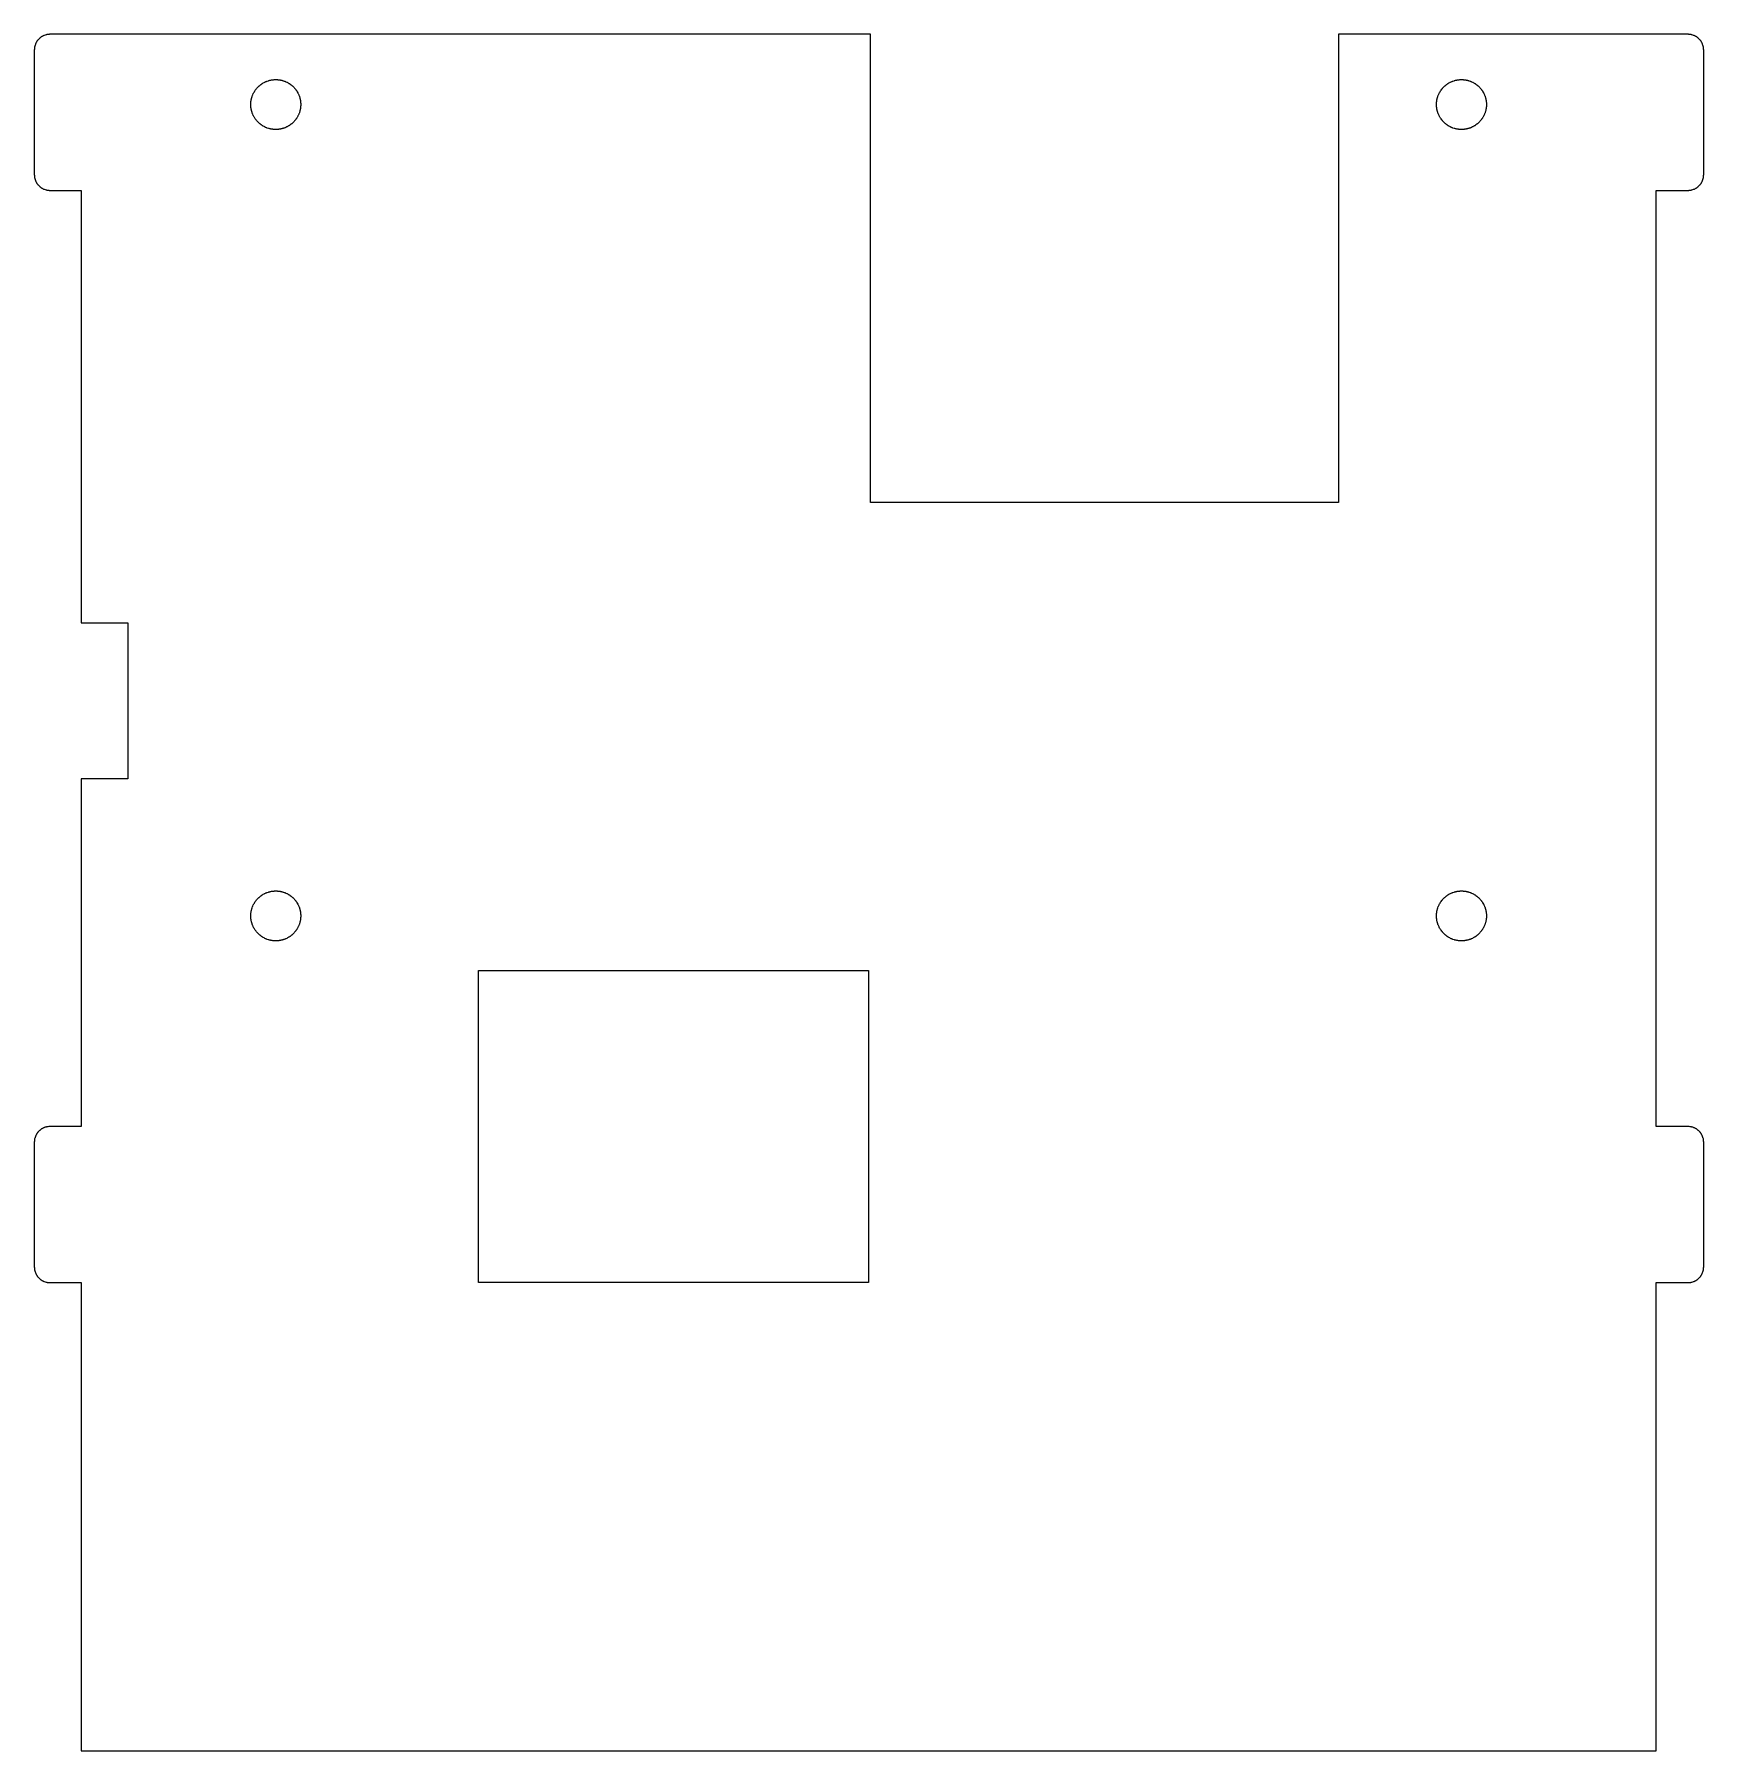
# Model space of a CAD drawing. Header units: metres. Extents: x -3 to 104, y 0 to 110.
import ezdxf

# ---------------------------------------------------------------- set-up
doc = ezdxf.new("R2010")
doc.units = ezdxf.units.M

msp = doc.modelspace()

# ---------------------------------------------------------------- linework, layer by layer
for p, q in [((-2.99902, 109.035), (-3, 109.018)), ((-3, 109.018), (-3, 100.982)), ((-2.99805, 109.069), (-2.99902, 109.053)), ((-2.99902, 109.053), (-2.99902, 109.035)), ((-2.99023, 109.14), (-2.99805, 109.069)), ((-2.9873, 109.156), (-2.99023, 109.14)), ((-2.98438, 109.174), (-2.9873, 109.156)), ((-2.98145, 109.19), (-2.98438, 109.174)), ((-2.97852, 109.208), (-2.98145, 109.19)), ((-2.97461, 109.225), (-2.97852, 109.208)), ((-2.9707, 109.242), (-2.97461, 109.225)), ((-2.95117, 109.309), (-2.9707, 109.242)), ((-2.93359, 109.358), (-2.95117, 109.309)), ((-2.92676, 109.375), (-2.93359, 109.358)), ((-2.9209, 109.391), (-2.92676, 109.375)), ((-2.91309, 109.406), (-2.9209, 109.391)), ((-2.90625, 109.423), (-2.91309, 109.406)), ((-2.88281, 109.47), (-2.90625, 109.423)), ((-2.875, 109.484), (-2.88281, 109.47)), ((-2.86621, 109.5), (-2.875, 109.484)), ((-2.85742, 109.515), (-2.86621, 109.5)), ((-2.84766, 109.53), (-2.85742, 109.515)), ((-2.83887, 109.545), (-2.84766, 109.53)), ((-2.8291, 109.56), (-2.83887, 109.545)), ((-2.81934, 109.573), (-2.8291, 109.56)), ((-2.80859, 109.588), (-2.81934, 109.573)), ((-2.79883, 109.602), (-2.80859, 109.588)), ((-2.77734, 109.629), (-2.79883, 109.602)), ((-2.76562, 109.643), (-2.77734, 109.629)), ((-2.75488, 109.656), (-2.76562, 109.643)), ((-2.71973, 109.694), (-2.75488, 109.656)), ((-2.69434, 109.72), (-2.71973, 109.694)), ((-2.65625, 109.755), (-2.69434, 109.72)), ((-2.64258, 109.766), (-2.65625, 109.755)), ((-2.62891, 109.777), (-2.64258, 109.766)), ((-2.60156, 109.799), (-2.62891, 109.777)), ((-2.58789, 109.809), (-2.60156, 109.799)), ((-2.57324, 109.819), (-2.58789, 109.809)), ((-2.55957, 109.829), (-2.57324, 109.819)), ((-2.54492, 109.839), (-2.55957, 109.829)), ((-2.53027, 109.848), (-2.54492, 109.839)), ((-2.51465, 109.857), (-2.53027, 109.848)), ((-2.5, 109.866), (-2.51465, 109.857)), ((-2.48438, 109.875), (-2.5, 109.866)), ((-2.46973, 109.883), (-2.48438, 109.875)), ((-2.42285, 109.906), (-2.46973, 109.883)), ((-2.40625, 109.913), (-2.42285, 109.906)), ((-2.39062, 109.921), (-2.40625, 109.913)), ((-2.375, 109.927), (-2.39062, 109.921)), ((-2.3584, 109.934), (-2.375, 109.927)), ((-2.30859, 109.951), (-2.3584, 109.934)), ((-2.24219, 109.971), (-2.30859, 109.951)), ((-2.22461, 109.975), (-2.24219, 109.971)), ((-2.20801, 109.979), (-2.22461, 109.975)), ((-2.19043, 109.981), (-2.20801, 109.979)), ((-2.17383, 109.984), (-2.19043, 109.981)), ((-2.15625, 109.987), (-2.17383, 109.984)), ((-2.13965, 109.99), (-2.15625, 109.987)), ((-2.06934, 109.998), (-2.13965, 109.99)), ((-2.05273, 109.999), (-2.06934, 109.998)), ((-2.03516, 109.999), (-2.05273, 109.999)), ((-2.01758, 110), (-2.03516, 109.999)), ((50.5996, 110), (-2.01758, 110)), ((50.5996, 80), (50.5996, 110)), ((103.018, 110), (80.5996, 110)), ((80.5996, 110), (80.5996, 80)), ((103.035, 109.999), (103.018, 110)), ((103.053, 109.999), (103.035, 109.999)), ((103.069, 109.998), (103.053, 109.999)), ((103.14, 109.99), (103.069, 109.998)), ((103.156, 109.987), (103.14, 109.99)), ((103.174, 109.984), (103.156, 109.987)), ((103.19, 109.981), (103.174, 109.984)), ((103.208, 109.979), (103.19, 109.981)), ((103.225, 109.975), (103.208, 109.979)), ((103.242, 109.971), (103.225, 109.975)), ((103.309, 109.951), (103.242, 109.971)), ((103.358, 109.934), (103.309, 109.951)), ((103.375, 109.927), (103.358, 109.934)), ((103.391, 109.921), (103.375, 109.927)), ((103.406, 109.913), (103.391, 109.921)), ((103.423, 109.906), (103.406, 109.913)), ((103.47, 109.883), (103.423, 109.906)), ((103.484, 109.875), (103.47, 109.883)), ((103.5, 109.866), (103.484, 109.875)), ((103.515, 109.857), (103.5, 109.866)), ((103.53, 109.848), (103.515, 109.857)), ((103.545, 109.839), (103.53, 109.848)), ((103.56, 109.829), (103.545, 109.839)), ((103.573, 109.819), (103.56, 109.829)), ((103.588, 109.809), (103.573, 109.819)), ((103.602, 109.799), (103.588, 109.809)), ((103.629, 109.777), (103.602, 109.799)), ((103.643, 109.766), (103.629, 109.777)), ((103.656, 109.755), (103.643, 109.766)), ((103.694, 109.72), (103.656, 109.755)), ((103.72, 109.694), (103.694, 109.72)), ((103.755, 109.656), (103.72, 109.694)), ((103.766, 109.643), (103.755, 109.656)), ((103.777, 109.629), (103.766, 109.643)), ((103.799, 109.602), (103.777, 109.629)), ((103.809, 109.588), (103.799, 109.602)), ((103.819, 109.573), (103.809, 109.588)), ((103.829, 109.56), (103.819, 109.573)), ((103.839, 109.545), (103.829, 109.56)), ((103.848, 109.53), (103.839, 109.545)), ((103.857, 109.515), (103.848, 109.53)), ((103.866, 109.5), (103.857, 109.515)), ((103.875, 109.484), (103.866, 109.5)), ((103.883, 109.47), (103.875, 109.484)), ((103.906, 109.423), (103.883, 109.47)), ((103.913, 109.406), (103.906, 109.423)), ((103.921, 109.391), (103.913, 109.406)), ((103.927, 109.375), (103.921, 109.391)), ((103.934, 109.358), (103.927, 109.375)), ((103.951, 109.309), (103.934, 109.358)), ((103.971, 109.242), (103.951, 109.309)), ((103.975, 109.225), (103.971, 109.242)), ((103.979, 109.208), (103.975, 109.225)), ((103.981, 109.19), (103.979, 109.208)), ((103.984, 109.174), (103.981, 109.19)), ((103.987, 109.156), (103.984, 109.174)), ((103.99, 109.14), (103.987, 109.156)), ((103.998, 109.069), (103.99, 109.14)), ((103.999, 109.053), (103.998, 109.069)), ((103.999, 109.035), (103.999, 109.053)), ((104, 109.018), (103.999, 109.035)), ((104, 100.982), (104, 109.018)), ((11.4043, 106.689), (11.4258, 106.708)), ((11.4258, 106.708), (11.4463, 106.726)), ((11.4463, 106.726), (11.4678, 106.743)), ((11.4678, 106.743), (11.4902, 106.761)), ((11.4902, 106.761), (11.5117, 106.777)), ((11.5117, 106.777), (11.5342, 106.794)), ((11.5342, 106.794), (11.5576, 106.811)), ((11.5576, 106.811), (11.5801, 106.826)), ((11.5801, 106.826), (11.6035, 106.842)), ((11.6035, 106.842), (11.627, 106.856)), ((11.627, 106.856), (11.6514, 106.871)), ((11.6514, 106.871), (11.6748, 106.886)), ((11.6748, 106.886), (11.7236, 106.913)), ((11.7236, 106.913), (11.749, 106.926)), ((11.749, 106.926), (11.7734, 106.938)), ((11.7734, 106.938), (11.8242, 106.962)), ((11.8242, 106.962), (11.8496, 106.973)), ((11.8496, 106.973), (11.876, 106.983)), ((11.876, 106.983), (11.9014, 106.994)), ((11.9014, 106.994), (11.9277, 107.004)), ((11.9277, 107.004), (12.0068, 107.03)), ((12.0068, 107.03), (12.0342, 107.038)), ((12.0342, 107.038), (12.0605, 107.046)), ((12.0605, 107.046), (12.0879, 107.053)), ((12.0879, 107.053), (12.1152, 107.059)), ((12.1152, 107.059), (12.1426, 107.065)), ((12.1426, 107.065), (12.1699, 107.07)), ((12.1699, 107.07), (12.1973, 107.076)), ((12.1973, 107.076), (12.252, 107.084)), ((12.252, 107.084), (12.2803, 107.088)), ((12.2803, 107.088), (12.3076, 107.091)), ((12.3076, 107.091), (12.3359, 107.094)), ((12.3359, 107.094), (12.3633, 107.096)), ((12.3633, 107.096), (12.3916, 107.098)), ((12.3916, 107.098), (12.4473, 107.1)), ((12.4473, 107.1), (12.5029, 107.1)), ((12.5029, 107.1), (12.5586, 107.098)), ((12.5586, 107.098), (12.5869, 107.096)), ((12.5869, 107.096), (12.6143, 107.094)), ((12.6143, 107.094), (12.6426, 107.091)), ((12.6426, 107.091), (12.6699, 107.088)), ((12.6699, 107.088), (12.6973, 107.084)), ((12.6973, 107.084), (12.7256, 107.08)), ((12.7256, 107.08), (12.7529, 107.076)), ((12.7529, 107.076), (12.7803, 107.07)), ((12.7803, 107.07), (12.8076, 107.065)), ((12.8076, 107.065), (12.835, 107.059)), ((12.835, 107.059), (12.8623, 107.053)), ((12.8623, 107.053), (12.8887, 107.046)), ((12.8887, 107.046), (12.916, 107.038)), ((12.916, 107.038), (12.9424, 107.03)), ((12.9424, 107.03), (12.9697, 107.021)), ((12.9697, 107.021), (13.0225, 107.004)), ((13.0225, 107.004), (13.0488, 106.994)), ((13.0488, 106.994), (13.0742, 106.983)), ((13.0742, 106.983), (13.1006, 106.973)), ((13.1006, 106.973), (13.126, 106.962)), ((13.126, 106.962), (13.1768, 106.938)), ((13.1768, 106.938), (13.2012, 106.926)), ((13.2012, 106.926), (13.2266, 106.913)), ((13.2266, 106.913), (13.2754, 106.886)), ((13.2754, 106.886), (13.2988, 106.871)), ((13.2988, 106.871), (13.3232, 106.856)), ((13.3232, 106.856), (13.3467, 106.842)), ((13.3467, 106.842), (13.3701, 106.826)), ((13.3701, 106.826), (13.3926, 106.811)), ((13.3926, 106.811), (13.46, 106.761)), ((13.46, 106.761), (13.4814, 106.743)), ((13.4814, 106.743), (13.5039, 106.726)), ((13.5039, 106.726), (13.5244, 106.708)), ((13.5244, 106.708), (13.5459, 106.689)), ((87.4043, 106.689), (87.4258, 106.708)), ((87.4258, 106.708), (87.4463, 106.726)), ((87.4463, 106.726), (87.4678, 106.743)), ((87.4678, 106.743), (87.4902, 106.761)), ((87.4902, 106.761), (87.5117, 106.777)), ((87.5117, 106.777), (87.5342, 106.794)), ((87.5342, 106.794), (87.5576, 106.811)), ((87.5576, 106.811), (87.5801, 106.826)), ((87.5801, 106.826), (87.6035, 106.842)), ((87.6035, 106.842), (87.627, 106.856)), ((87.627, 106.856), (87.6514, 106.871)), ((87.6514, 106.871), (87.6748, 106.886)), ((87.6748, 106.886), (87.7236, 106.913)), ((87.7236, 106.913), (87.749, 106.926)), ((87.749, 106.926), (87.7734, 106.938)), ((87.7734, 106.938), (87.8242, 106.962)), ((87.8242, 106.962), (87.8496, 106.973)), ((87.8496, 106.973), (87.876, 106.983)), ((87.876, 106.983), (87.9014, 106.994)), ((87.9014, 106.994), (87.9277, 107.004)), ((87.9277, 107.004), (88.0068, 107.03)), ((88.0068, 107.03), (88.0342, 107.038)), ((88.0342, 107.038), (88.0605, 107.046)), ((88.0605, 107.046), (88.0879, 107.053)), ((88.0879, 107.053), (88.1152, 107.059)), ((88.1152, 107.059), (88.1426, 107.065)), ((88.1426, 107.065), (88.1699, 107.07)), ((88.1699, 107.07), (88.1973, 107.076)), ((88.1973, 107.076), (88.252, 107.084)), ((88.252, 107.084), (88.2803, 107.088)), ((88.2803, 107.088), (88.3076, 107.091)), ((88.3076, 107.091), (88.3359, 107.094)), ((88.3359, 107.094), (88.3633, 107.096)), ((88.3633, 107.096), (88.3916, 107.098)), ((88.3916, 107.098), (88.4473, 107.1)), ((88.4473, 107.1), (88.5029, 107.1)), ((88.5029, 107.1), (88.5586, 107.098)), ((88.5586, 107.098), (88.5869, 107.096)), ((88.5869, 107.096), (88.6143, 107.094)), ((88.6143, 107.094), (88.6426, 107.091)), ((88.6426, 107.091), (88.6699, 107.088)), ((88.6699, 107.088), (88.6973, 107.084)), ((88.6973, 107.084), (88.7256, 107.08)), ((88.7256, 107.08), (88.7529, 107.076)), ((88.7529, 107.076), (88.7803, 107.07)), ((88.7803, 107.07), (88.8076, 107.065)), ((88.8076, 107.065), (88.835, 107.059)), ((88.835, 107.059), (88.8623, 107.053)), ((88.8623, 107.053), (88.8887, 107.046)), ((88.8887, 107.046), (88.916, 107.038)), ((88.916, 107.038), (88.9424, 107.03)), ((88.9424, 107.03), (88.9697, 107.021)), ((88.9697, 107.021), (89.0225, 107.004)), ((89.0225, 107.004), (89.0488, 106.994)), ((89.0488, 106.994), (89.0742, 106.983)), ((89.0742, 106.983), (89.1006, 106.973)), ((89.1006, 106.973), (89.126, 106.962)), ((89.126, 106.962), (89.1768, 106.938)), ((89.1768, 106.938), (89.2012, 106.926)), ((89.2012, 106.926), (89.2266, 106.913)), ((89.2266, 106.913), (89.2754, 106.886)), ((89.2754, 106.886), (89.2988, 106.871)), ((89.2988, 106.871), (89.3232, 106.856)), ((89.3232, 106.856), (89.3467, 106.842)), ((89.3467, 106.842), (89.3701, 106.826)), ((89.3701, 106.826), (89.3926, 106.811)), ((89.3926, 106.811), (89.46, 106.761)), ((89.46, 106.761), (89.4814, 106.743)), ((89.4814, 106.743), (89.5039, 106.726)), ((89.5039, 106.726), (89.5244, 106.708)), ((89.5244, 106.708), (89.5459, 106.689)), ((10.877, 105.584), (10.8789, 105.611)), ((10.8789, 105.611), (10.8809, 105.64)), ((10.8809, 105.64), (10.8838, 105.667)), ((10.8838, 105.667), (10.8867, 105.695)), ((10.8867, 105.695), (10.8945, 105.75)), ((10.8945, 105.75), (10.8994, 105.778)), ((10.8994, 105.778), (10.9043, 105.806)), ((10.9043, 105.806), (10.916, 105.86)), ((10.916, 105.86), (10.9229, 105.887)), ((10.9229, 105.887), (10.9365, 105.941)), ((10.9365, 105.941), (10.9453, 105.968)), ((10.9453, 105.968), (10.9531, 105.994)), ((10.9531, 105.994), (10.9619, 106.021)), ((10.9619, 106.021), (10.9912, 106.1)), ((10.9912, 106.1), (11.002, 106.125)), ((11.002, 106.125), (11.0371, 106.201)), ((11.0371, 106.201), (11.0498, 106.227)), ((11.0498, 106.227), (11.0752, 106.275)), ((11.0752, 106.275), (11.0898, 106.3)), ((11.0898, 106.3), (11.1035, 106.324)), ((11.1035, 106.324), (11.1328, 106.371)), ((11.1328, 106.371), (11.1641, 106.418)), ((11.1641, 106.418), (11.2139, 106.485)), ((11.2139, 106.485), (11.249, 106.528)), ((11.249, 106.528), (11.2676, 106.55)), ((11.2676, 106.55), (11.3047, 106.591)), ((11.3047, 106.591), (11.3438, 106.632)), ((11.3438, 106.632), (11.3633, 106.651)), ((11.3633, 106.651), (11.3838, 106.67)), ((11.3838, 106.67), (11.4043, 106.689)), ((13.5459, 106.689), (13.5664, 106.67)), ((13.5664, 106.67), (13.5869, 106.651)), ((13.5869, 106.651), (13.6064, 106.632)), ((13.6064, 106.632), (13.6455, 106.591)), ((13.6455, 106.591), (13.6826, 106.55)), ((13.6826, 106.55), (13.7002, 106.528)), ((13.7002, 106.528), (13.7188, 106.507)), ((13.7188, 106.507), (13.7354, 106.485)), ((13.7354, 106.485), (13.7529, 106.463)), ((13.7529, 106.463), (13.7695, 106.44)), ((13.7695, 106.44), (13.7852, 106.418)), ((13.7852, 106.418), (13.8018, 106.395)), ((13.8018, 106.395), (13.8164, 106.371)), ((13.8164, 106.371), (13.832, 106.348)), ((13.832, 106.348), (13.8467, 106.324)), ((13.8467, 106.324), (13.8877, 106.251)), ((13.8877, 106.251), (13.9004, 106.227)), ((13.9004, 106.227), (13.9131, 106.201)), ((13.9131, 106.201), (13.9482, 106.125)), ((13.9482, 106.125), (13.958, 106.1)), ((13.958, 106.1), (13.9688, 106.073)), ((13.9688, 106.073), (13.9883, 106.021)), ((13.9883, 106.021), (13.9971, 105.994)), ((13.9971, 105.994), (14.0127, 105.941)), ((14.0127, 105.941), (14.0205, 105.914)), ((14.0205, 105.914), (14.0273, 105.887)), ((14.0273, 105.887), (14.0342, 105.86)), ((14.0342, 105.86), (14.0459, 105.806)), ((14.0459, 105.806), (14.0508, 105.778)), ((14.0508, 105.778), (14.0557, 105.75)), ((14.0557, 105.75), (14.0635, 105.695)), ((14.0635, 105.695), (14.0664, 105.667)), ((14.0664, 105.667), (14.0693, 105.64)), ((14.0693, 105.64), (14.0713, 105.611)), ((14.0713, 105.611), (14.0732, 105.584)), ((86.877, 105.584), (86.8789, 105.611)), ((86.8789, 105.611), (86.8809, 105.64)), ((86.8809, 105.64), (86.8838, 105.667)), ((86.8838, 105.667), (86.8867, 105.695)), ((86.8867, 105.695), (86.8945, 105.75)), ((86.8945, 105.75), (86.8994, 105.778)), ((86.8994, 105.778), (86.9043, 105.806)), ((86.9043, 105.806), (86.916, 105.86)), ((86.916, 105.86), (86.9229, 105.887)), ((86.9229, 105.887), (86.9365, 105.941)), ((86.9365, 105.941), (86.9453, 105.968)), ((86.9453, 105.968), (86.9531, 105.994)), ((86.9531, 105.994), (86.9619, 106.021)), ((86.9619, 106.021), (86.9912, 106.1)), ((86.9912, 106.1), (87.002, 106.125)), ((87.002, 106.125), (87.0371, 106.201)), ((87.0371, 106.201), (87.0498, 106.227)), ((87.0498, 106.227), (87.0752, 106.275)), ((87.0752, 106.275), (87.0898, 106.3)), ((87.0898, 106.3), (87.1035, 106.324)), ((87.1035, 106.324), (87.1328, 106.371)), ((87.1328, 106.371), (87.1641, 106.418)), ((87.1641, 106.418), (87.2139, 106.485)), ((87.2139, 106.485), (87.249, 106.528)), ((87.249, 106.528), (87.2676, 106.55)), ((87.2676, 106.55), (87.3047, 106.591)), ((87.3047, 106.591), (87.3438, 106.632)), ((87.3438, 106.632), (87.3633, 106.651)), ((87.3633, 106.651), (87.3838, 106.67)), ((87.3838, 106.67), (87.4043, 106.689)), ((89.5459, 106.689), (89.5664, 106.67)), ((89.5664, 106.67), (89.5869, 106.651)), ((89.5869, 106.651), (89.6064, 106.632)), ((89.6064, 106.632), (89.6455, 106.591)), ((89.6455, 106.591), (89.6826, 106.55)), ((89.6826, 106.55), (89.7002, 106.528)), ((89.7002, 106.528), (89.7188, 106.507)), ((89.7188, 106.507), (89.7354, 106.485)), ((89.7354, 106.485), (89.7529, 106.463)), ((89.7529, 106.463), (89.7695, 106.44)), ((89.7695, 106.44), (89.7852, 106.418)), ((89.7852, 106.418), (89.8018, 106.395)), ((89.8018, 106.395), (89.8164, 106.371)), ((89.8164, 106.371), (89.832, 106.348)), ((89.832, 106.348), (89.8467, 106.324)), ((89.8467, 106.324), (89.8877, 106.251)), ((89.8877, 106.251), (89.9004, 106.227)), ((89.9004, 106.227), (89.9131, 106.201)), ((89.9131, 106.201), (89.9482, 106.125)), ((89.9482, 106.125), (89.958, 106.1)), ((89.958, 106.1), (89.9688, 106.073)), ((89.9688, 106.073), (89.9883, 106.021)), ((89.9883, 106.021), (89.9971, 105.994)), ((89.9971, 105.994), (90.0127, 105.941)), ((90.0127, 105.941), (90.0205, 105.914)), ((90.0205, 105.914), (90.0273, 105.887)), ((90.0273, 105.887), (90.0342, 105.86)), ((90.0342, 105.86), (90.0459, 105.806)), ((90.0459, 105.806), (90.0508, 105.778)), ((90.0508, 105.778), (90.0557, 105.75)), ((90.0557, 105.75), (90.0635, 105.695)), ((90.0635, 105.695), (90.0664, 105.667)), ((90.0664, 105.667), (90.0693, 105.64)), ((90.0693, 105.64), (90.0713, 105.611)), ((90.0713, 105.611), (90.0732, 105.584)), ((10.875, 105.528), (10.877, 105.584)), ((10.875, 105.472), (10.875, 105.528)), ((10.877, 105.416), (10.875, 105.472)), ((10.8789, 105.389), (10.877, 105.416)), ((10.8809, 105.36), (10.8789, 105.389)), ((10.8838, 105.333), (10.8809, 105.36)), ((10.8867, 105.305), (10.8838, 105.333)), ((10.8945, 105.25), (10.8867, 105.305)), ((10.8994, 105.222), (10.8945, 105.25)), ((10.9043, 105.194), (10.8994, 105.222)), ((10.916, 105.14), (10.9043, 105.194)), ((10.9229, 105.113), (10.916, 105.14)), ((10.9365, 105.059), (10.9229, 105.113)), ((10.9453, 105.032), (10.9365, 105.059)), ((10.9531, 105.006), (10.9453, 105.032)), ((10.9619, 104.979), (10.9531, 105.006)), ((10.9912, 104.9), (10.9619, 104.979)), ((11.002, 104.875), (10.9912, 104.9)), ((11.0371, 104.799), (11.002, 104.875)), ((11.0498, 104.773), (11.0371, 104.799)), ((11.0752, 104.725), (11.0498, 104.773)), ((11.0898, 104.7), (11.0752, 104.725)), ((11.1035, 104.676), (11.0898, 104.7)), ((11.1328, 104.629), (11.1035, 104.676)), ((11.1641, 104.582), (11.1328, 104.629)), ((11.2139, 104.515), (11.1641, 104.582)), ((11.249, 104.472), (11.2139, 104.515)), ((13.7354, 104.515), (13.7188, 104.493)), ((13.7529, 104.537), (13.7354, 104.515)), ((13.7695, 104.56), (13.7529, 104.537)), ((13.7852, 104.582), (13.7695, 104.56)), ((13.8018, 104.605), (13.7852, 104.582)), ((13.8164, 104.629), (13.8018, 104.605)), ((13.832, 104.652), (13.8164, 104.629)), ((13.8467, 104.676), (13.832, 104.652)), ((13.8877, 104.749), (13.8467, 104.676)), ((13.9004, 104.773), (13.8877, 104.749)), ((13.9131, 104.799), (13.9004, 104.773)), ((13.9482, 104.875), (13.9131, 104.799)), ((13.958, 104.9), (13.9482, 104.875)), ((13.9688, 104.927), (13.958, 104.9)), ((13.9883, 104.979), (13.9688, 104.927)), ((13.9971, 105.006), (13.9883, 104.979)), ((14.0127, 105.059), (13.9971, 105.006)), ((14.0205, 105.086), (14.0127, 105.059)), ((14.0273, 105.113), (14.0205, 105.086)), ((14.0342, 105.14), (14.0273, 105.113)), ((14.0459, 105.194), (14.0342, 105.14)), ((14.0508, 105.222), (14.0459, 105.194)), ((14.0557, 105.25), (14.0508, 105.222)), ((14.0635, 105.305), (14.0557, 105.25)), ((14.0664, 105.333), (14.0635, 105.305)), ((14.0693, 105.36), (14.0664, 105.333)), ((14.0713, 105.389), (14.0693, 105.36)), ((14.0732, 105.416), (14.0713, 105.389)), ((14.0732, 105.584), (14.0752, 105.528)), ((14.0752, 105.472), (14.0732, 105.416)), ((14.0752, 105.528), (14.0752, 105.472)), ((86.875, 105.528), (86.877, 105.584)), ((86.875, 105.472), (86.875, 105.528)), ((86.877, 105.416), (86.875, 105.472)), ((86.8789, 105.389), (86.877, 105.416)), ((86.8809, 105.36), (86.8789, 105.389)), ((86.8838, 105.333), (86.8809, 105.36)), ((86.8867, 105.305), (86.8838, 105.333)), ((86.8945, 105.25), (86.8867, 105.305)), ((86.8994, 105.222), (86.8945, 105.25)), ((86.9043, 105.194), (86.8994, 105.222)), ((86.916, 105.14), (86.9043, 105.194)), ((86.9229, 105.113), (86.916, 105.14)), ((86.9365, 105.059), (86.9229, 105.113)), ((86.9453, 105.032), (86.9365, 105.059)), ((86.9531, 105.006), (86.9453, 105.032)), ((86.9619, 104.979), (86.9531, 105.006)), ((86.9912, 104.9), (86.9619, 104.979)), ((87.002, 104.875), (86.9912, 104.9)), ((87.0371, 104.799), (87.002, 104.875)), ((87.0498, 104.773), (87.0371, 104.799)), ((87.0752, 104.725), (87.0498, 104.773)), ((87.0898, 104.7), (87.0752, 104.725)), ((87.1035, 104.676), (87.0898, 104.7)), ((87.1328, 104.629), (87.1035, 104.676)), ((87.1641, 104.582), (87.1328, 104.629)), ((87.2139, 104.515), (87.1641, 104.582)), ((87.249, 104.472), (87.2139, 104.515)), ((89.7354, 104.515), (89.7188, 104.493)), ((89.7529, 104.537), (89.7354, 104.515)), ((89.7695, 104.56), (89.7529, 104.537)), ((89.7852, 104.582), (89.7695, 104.56)), ((89.8018, 104.605), (89.7852, 104.582)), ((89.8164, 104.629), (89.8018, 104.605)), ((89.832, 104.652), (89.8164, 104.629)), ((89.8467, 104.676), (89.832, 104.652)), ((89.8877, 104.749), (89.8467, 104.676)), ((89.9004, 104.773), (89.8877, 104.749)), ((89.9131, 104.799), (89.9004, 104.773)), ((89.9482, 104.875), (89.9131, 104.799)), ((89.958, 104.9), (89.9482, 104.875)), ((89.9688, 104.927), (89.958, 104.9)), ((89.9883, 104.979), (89.9688, 104.927)), ((89.9971, 105.006), (89.9883, 104.979)), ((90.0127, 105.059), (89.9971, 105.006)), ((90.0205, 105.086), (90.0127, 105.059)), ((90.0273, 105.113), (90.0205, 105.086)), ((90.0342, 105.14), (90.0273, 105.113)), ((90.0459, 105.194), (90.0342, 105.14)), ((90.0508, 105.222), (90.0459, 105.194)), ((90.0557, 105.25), (90.0508, 105.222)), ((90.0635, 105.305), (90.0557, 105.25)), ((90.0664, 105.333), (90.0635, 105.305)), ((90.0693, 105.36), (90.0664, 105.333)), ((90.0713, 105.389), (90.0693, 105.36)), ((90.0732, 105.416), (90.0713, 105.389)), ((90.0732, 105.584), (90.0752, 105.528)), ((90.0752, 105.472), (90.0732, 105.416)), ((90.0752, 105.528), (90.0752, 105.472)), ((11.2676, 104.45), (11.249, 104.472)), ((11.3047, 104.409), (11.2676, 104.45)), ((11.3438, 104.368), (11.3047, 104.409)), ((11.3633, 104.349), (11.3438, 104.368)), ((11.3838, 104.33), (11.3633, 104.349)), ((11.4043, 104.311), (11.3838, 104.33)), ((11.4258, 104.292), (11.4043, 104.311)), ((11.4463, 104.274), (11.4258, 104.292)), ((11.4678, 104.257), (11.4463, 104.274)), ((11.4902, 104.239), (11.4678, 104.257)), ((11.5117, 104.223), (11.4902, 104.239)), ((11.5342, 104.206), (11.5117, 104.223)), ((11.5576, 104.189), (11.5342, 104.206)), ((11.5801, 104.174), (11.5576, 104.189)), ((11.6035, 104.158), (11.5801, 104.174)), ((11.627, 104.144), (11.6035, 104.158)), ((11.6514, 104.129), (11.627, 104.144)), ((11.6748, 104.114), (11.6514, 104.129)), ((11.7236, 104.087), (11.6748, 104.114)), ((11.749, 104.074), (11.7236, 104.087)), ((11.7734, 104.062), (11.749, 104.074)), ((11.8242, 104.038), (11.7734, 104.062)), ((11.8496, 104.027), (11.8242, 104.038)), ((11.876, 104.017), (11.8496, 104.027)), ((11.9014, 104.006), (11.876, 104.017)), ((11.9277, 103.996), (11.9014, 104.006)), ((12.0068, 103.97), (11.9277, 103.996)), ((12.0342, 103.962), (12.0068, 103.97)), ((12.0605, 103.954), (12.0342, 103.962)), ((12.0879, 103.947), (12.0605, 103.954)), ((12.1152, 103.941), (12.0879, 103.947)), ((12.1426, 103.935), (12.1152, 103.941)), ((12.1699, 103.93), (12.1426, 103.935)), ((12.1973, 103.924), (12.1699, 103.93)), ((12.252, 103.916), (12.1973, 103.924)), ((12.2803, 103.912), (12.252, 103.916)), ((12.3076, 103.909), (12.2803, 103.912)), ((12.3359, 103.906), (12.3076, 103.909)), ((12.3633, 103.904), (12.3359, 103.906)), ((12.3916, 103.902), (12.3633, 103.904)), ((12.4473, 103.9), (12.3916, 103.902)), ((12.5029, 103.9), (12.4473, 103.9)), ((12.5586, 103.902), (12.5029, 103.9)), ((12.5869, 103.904), (12.5586, 103.902)), ((12.6143, 103.906), (12.5869, 103.904)), ((12.6426, 103.909), (12.6143, 103.906)), ((12.6699, 103.912), (12.6426, 103.909)), ((12.6973, 103.916), (12.6699, 103.912)), ((12.7256, 103.92), (12.6973, 103.916)), ((12.7529, 103.924), (12.7256, 103.92)), ((12.7803, 103.93), (12.7529, 103.924)), ((12.8076, 103.935), (12.7803, 103.93)), ((12.835, 103.941), (12.8076, 103.935)), ((12.8623, 103.947), (12.835, 103.941)), ((12.8887, 103.954), (12.8623, 103.947)), ((12.916, 103.962), (12.8887, 103.954)), ((12.9424, 103.97), (12.916, 103.962)), ((12.9697, 103.979), (12.9424, 103.97)), ((13.0225, 103.996), (12.9697, 103.979)), ((13.0488, 104.006), (13.0225, 103.996)), ((13.0742, 104.017), (13.0488, 104.006)), ((13.1006, 104.027), (13.0742, 104.017)), ((13.126, 104.038), (13.1006, 104.027)), ((13.1768, 104.062), (13.126, 104.038)), ((13.2012, 104.074), (13.1768, 104.062)), ((13.2266, 104.087), (13.2012, 104.074)), ((13.2754, 104.114), (13.2266, 104.087)), ((13.2988, 104.129), (13.2754, 104.114)), ((13.3232, 104.144), (13.2988, 104.129)), ((13.3467, 104.158), (13.3232, 104.144)), ((13.3701, 104.174), (13.3467, 104.158)), ((13.3926, 104.189), (13.3701, 104.174)), ((13.46, 104.239), (13.3926, 104.189)), ((13.4814, 104.257), (13.46, 104.239)), ((13.5039, 104.274), (13.4814, 104.257)), ((13.5244, 104.292), (13.5039, 104.274)), ((13.5459, 104.311), (13.5244, 104.292)), ((13.5664, 104.33), (13.5459, 104.311)), ((13.5869, 104.349), (13.5664, 104.33)), ((13.6064, 104.368), (13.5869, 104.349)), ((13.6455, 104.409), (13.6064, 104.368)), ((13.6826, 104.45), (13.6455, 104.409)), ((13.7002, 104.472), (13.6826, 104.45)), ((13.7188, 104.493), (13.7002, 104.472)), ((87.2676, 104.45), (87.249, 104.472)), ((87.3047, 104.409), (87.2676, 104.45)), ((87.3438, 104.368), (87.3047, 104.409)), ((87.3633, 104.349), (87.3438, 104.368)), ((87.3838, 104.33), (87.3633, 104.349)), ((87.4043, 104.311), (87.3838, 104.33)), ((87.4258, 104.292), (87.4043, 104.311)), ((87.4463, 104.274), (87.4258, 104.292)), ((87.4678, 104.257), (87.4463, 104.274)), ((87.4902, 104.239), (87.4678, 104.257)), ((87.5117, 104.223), (87.4902, 104.239)), ((87.5342, 104.206), (87.5117, 104.223)), ((87.5576, 104.189), (87.5342, 104.206)), ((87.5801, 104.174), (87.5576, 104.189)), ((87.6035, 104.158), (87.5801, 104.174)), ((87.627, 104.144), (87.6035, 104.158)), ((87.6514, 104.129), (87.627, 104.144)), ((87.6748, 104.114), (87.6514, 104.129)), ((87.7236, 104.087), (87.6748, 104.114)), ((87.749, 104.074), (87.7236, 104.087)), ((87.7734, 104.062), (87.749, 104.074)), ((87.8242, 104.038), (87.7734, 104.062)), ((87.8496, 104.027), (87.8242, 104.038)), ((87.876, 104.017), (87.8496, 104.027)), ((87.9014, 104.006), (87.876, 104.017)), ((87.9277, 103.996), (87.9014, 104.006)), ((88.0068, 103.97), (87.9277, 103.996)), ((88.0342, 103.962), (88.0068, 103.97)), ((88.0605, 103.954), (88.0342, 103.962)), ((88.0879, 103.947), (88.0605, 103.954)), ((88.1152, 103.941), (88.0879, 103.947)), ((88.1426, 103.935), (88.1152, 103.941)), ((88.1699, 103.93), (88.1426, 103.935)), ((88.1973, 103.924), (88.1699, 103.93)), ((88.252, 103.916), (88.1973, 103.924)), ((88.2803, 103.912), (88.252, 103.916)), ((88.3076, 103.909), (88.2803, 103.912)), ((88.3359, 103.906), (88.3076, 103.909)), ((88.3633, 103.904), (88.3359, 103.906)), ((88.3916, 103.902), (88.3633, 103.904)), ((88.4473, 103.9), (88.3916, 103.902)), ((88.5029, 103.9), (88.4473, 103.9)), ((88.5586, 103.902), (88.5029, 103.9)), ((88.5869, 103.904), (88.5586, 103.902)), ((88.6143, 103.906), (88.5869, 103.904)), ((88.6426, 103.909), (88.6143, 103.906)), ((88.6699, 103.912), (88.6426, 103.909)), ((88.6973, 103.916), (88.6699, 103.912)), ((88.7256, 103.92), (88.6973, 103.916)), ((88.7529, 103.924), (88.7256, 103.92)), ((88.7803, 103.93), (88.7529, 103.924)), ((88.8076, 103.935), (88.7803, 103.93)), ((88.835, 103.941), (88.8076, 103.935)), ((88.8623, 103.947), (88.835, 103.941)), ((88.8887, 103.954), (88.8623, 103.947)), ((88.916, 103.962), (88.8887, 103.954)), ((88.9424, 103.97), (88.916, 103.962)), ((88.9697, 103.979), (88.9424, 103.97)), ((89.0225, 103.996), (88.9697, 103.979)), ((89.0488, 104.006), (89.0225, 103.996)), ((89.0742, 104.017), (89.0488, 104.006)), ((89.1006, 104.027), (89.0742, 104.017)), ((89.126, 104.038), (89.1006, 104.027)), ((89.1768, 104.062), (89.126, 104.038)), ((89.2012, 104.074), (89.1768, 104.062)), ((89.2266, 104.087), (89.2012, 104.074)), ((89.2754, 104.114), (89.2266, 104.087)), ((89.2988, 104.129), (89.2754, 104.114)), ((89.3232, 104.144), (89.2988, 104.129)), ((89.3467, 104.158), (89.3232, 104.144)), ((89.3701, 104.174), (89.3467, 104.158)), ((89.3926, 104.189), (89.3701, 104.174)), ((89.46, 104.239), (89.3926, 104.189)), ((89.4814, 104.257), (89.46, 104.239)), ((89.5039, 104.274), (89.4814, 104.257)), ((89.5244, 104.292), (89.5039, 104.274)), ((89.5459, 104.311), (89.5244, 104.292)), ((89.5664, 104.33), (89.5459, 104.311)), ((89.5869, 104.349), (89.5664, 104.33)), ((89.6064, 104.368), (89.5869, 104.349)), ((89.6455, 104.409), (89.6064, 104.368)), ((89.6826, 104.45), (89.6455, 104.409)), ((89.7002, 104.472), (89.6826, 104.45)), ((89.7188, 104.493), (89.7002, 104.472)), ((-3, 100.982), (-2.99902, 100.965)), ((-2.99902, 100.965), (-2.99902, 100.947)), ((-2.99902, 100.947), (-2.99805, 100.931)), ((-2.99805, 100.931), (-2.99023, 100.86)), ((-2.99023, 100.86), (-2.9873, 100.844)), ((-2.9873, 100.844), (-2.98438, 100.826)), ((-2.98438, 100.826), (-2.98145, 100.81)), ((-2.98145, 100.81), (-2.97852, 100.792)), ((-2.97852, 100.792), (-2.97461, 100.775)), ((-2.97461, 100.775), (-2.9707, 100.758)), ((-2.9707, 100.758), (-2.95117, 100.691)), ((-2.95117, 100.691), (-2.93359, 100.642)), ((-2.93359, 100.642), (-2.92676, 100.625)), ((-2.92676, 100.625), (-2.9209, 100.609)), ((-2.9209, 100.609), (-2.91309, 100.594)), ((-2.91309, 100.594), (-2.90625, 100.577)), ((-2.90625, 100.577), (-2.88281, 100.53)), ((-2.88281, 100.53), (-2.875, 100.516)), ((-2.875, 100.516), (-2.86621, 100.5)), ((-2.86621, 100.5), (-2.85742, 100.485)), ((-2.85742, 100.485), (-2.84766, 100.47)), ((-2.84766, 100.47), (-2.83887, 100.455)), ((-2.83887, 100.455), (-2.8291, 100.44)), ((-2.8291, 100.44), (-2.81934, 100.427)), ((-2.81934, 100.427), (-2.80859, 100.412)), ((-2.80859, 100.412), (-2.79883, 100.398)), ((-2.79883, 100.398), (-2.77734, 100.371)), ((-2.77734, 100.371), (-2.76562, 100.357)), ((-2.76562, 100.357), (-2.75488, 100.344)), ((-2.75488, 100.344), (-2.71973, 100.306)), ((-2.71973, 100.306), (-2.69434, 100.28)), ((-2.69434, 100.28), (-2.65625, 100.245)), ((-2.65625, 100.245), (-2.64258, 100.234)), ((-2.64258, 100.234), (-2.62891, 100.223)), ((-2.62891, 100.223), (-2.60156, 100.201)), ((-2.60156, 100.201), (-2.58789, 100.191)), ((-2.58789, 100.191), (-2.57324, 100.181)), ((-2.57324, 100.181), (-2.55957, 100.171)), ((-2.55957, 100.171), (-2.54492, 100.161)), ((-2.54492, 100.161), (-2.53027, 100.152)), ((-2.53027, 100.152), (-2.51465, 100.143)), ((-2.51465, 100.143), (-2.5, 100.134)), ((-2.5, 100.134), (-2.48438, 100.125)), ((-2.48438, 100.125), (-2.46973, 100.117)), ((-2.46973, 100.117), (-2.42285, 100.094)), ((103.423, 100.094), (103.47, 100.117)), ((103.47, 100.117), (103.484, 100.125)), ((103.484, 100.125), (103.5, 100.134)), ((103.5, 100.134), (103.515, 100.143)), ((103.515, 100.143), (103.53, 100.152)), ((103.53, 100.152), (103.545, 100.161)), ((103.545, 100.161), (103.56, 100.171)), ((103.56, 100.171), (103.573, 100.181)), ((103.573, 100.181), (103.588, 100.191)), ((103.588, 100.191), (103.602, 100.201)), ((103.602, 100.201), (103.629, 100.223)), ((103.629, 100.223), (103.643, 100.234)), ((103.643, 100.234), (103.656, 100.245)), ((103.656, 100.245), (103.694, 100.28)), ((103.694, 100.28), (103.72, 100.306)), ((103.72, 100.306), (103.755, 100.344)), ((103.755, 100.344), (103.766, 100.357)), ((103.766, 100.357), (103.777, 100.371)), ((103.777, 100.371), (103.799, 100.398)), ((103.799, 100.398), (103.809, 100.412)), ((103.809, 100.412), (103.819, 100.427)), ((103.819, 100.427), (103.829, 100.44)), ((103.829, 100.44), (103.839, 100.455)), ((103.839, 100.455), (103.848, 100.47)), ((103.848, 100.47), (103.857, 100.485)), ((103.857, 100.485), (103.866, 100.5)), ((103.866, 100.5), (103.875, 100.516)), ((103.875, 100.516), (103.883, 100.53)), ((103.883, 100.53), (103.906, 100.577)), ((103.906, 100.577), (103.913, 100.594)), ((103.913, 100.594), (103.921, 100.609)), ((103.921, 100.609), (103.927, 100.625)), ((103.927, 100.625), (103.934, 100.642)), ((103.934, 100.642), (103.951, 100.691)), ((103.951, 100.691), (103.971, 100.758)), ((103.971, 100.758), (103.975, 100.775)), ((103.975, 100.775), (103.979, 100.792)), ((103.979, 100.792), (103.981, 100.81)), ((103.981, 100.81), (103.984, 100.826)), ((103.984, 100.826), (103.987, 100.844)), ((103.987, 100.844), (103.99, 100.86)), ((103.99, 100.86), (103.998, 100.931)), ((103.998, 100.931), (103.999, 100.947)), ((103.999, 100.965), (104, 100.982)), ((103.999, 100.947), (103.999, 100.965)), ((-2.42285, 100.094), (-2.40625, 100.087)), ((-2.40625, 100.087), (-2.39062, 100.079)), ((-2.39062, 100.079), (-2.375, 100.073)), ((-2.375, 100.073), (-2.3584, 100.066)), ((-2.3584, 100.066), (-2.30859, 100.049)), ((-2.30859, 100.049), (-2.24219, 100.029)), ((-2.24219, 100.029), (-2.22461, 100.025)), ((-2.22461, 100.025), (-2.20801, 100.021)), ((-2.20801, 100.021), (-2.19043, 100.019)), ((-2.19043, 100.019), (-2.17383, 100.016)), ((-2.17383, 100.016), (-2.15625, 100.013)), ((-2.15625, 100.013), (-2.13965, 100.01)), ((-2.13965, 100.01), (-2.06934, 100.002)), ((-2.06934, 100.002), (-2.05273, 100.001)), ((-2.05273, 100.001), (-2.03516, 100.001)), ((-2.03516, 100.001), (-2.01758, 100)), ((-2.01758, 100), (0, 100)), ((0, 100), (0, 72.2832)), ((100.95, 40), (100.95, 100)), ((100.95, 100), (103.018, 100)), ((103.018, 100), (103.035, 100.001)), ((103.035, 100.001), (103.053, 100.001)), ((103.053, 100.001), (103.069, 100.002)), ((103.069, 100.002), (103.14, 100.01)), ((103.14, 100.01), (103.156, 100.013)), ((103.156, 100.013), (103.174, 100.016)), ((103.174, 100.016), (103.19, 100.019)), ((103.19, 100.019), (103.208, 100.021)), ((103.208, 100.021), (103.225, 100.025)), ((103.225, 100.025), (103.242, 100.029)), ((103.242, 100.029), (103.309, 100.049)), ((103.309, 100.049), (103.358, 100.066)), ((103.358, 100.066), (103.375, 100.073)), ((103.375, 100.073), (103.391, 100.079)), ((103.391, 100.079), (103.406, 100.087)), ((103.406, 100.087), (103.423, 100.094)), ((80.5996, 80), (50.5996, 80)), ((0, 72.2832), (3, 72.2832)), ((3, 72.2832), (3, 62.2832)), ((3, 62.2832), (0, 62.2832)), ((0, 62.2832), (0, 40)), ((11.9014, 54.9941), (11.9277, 55.0039)), ((11.9277, 55.0039), (12.0068, 55.0303)), ((12.0068, 55.0303), (12.0342, 55.0381)), ((12.0342, 55.0381), (12.0605, 55.0459)), ((12.0605, 55.0459), (12.0879, 55.0527)), ((12.0879, 55.0527), (12.1152, 55.0586)), ((12.1152, 55.0586), (12.1426, 55.0654)), ((12.1426, 55.0654), (12.1699, 55.0703)), ((12.1699, 55.0703), (12.1973, 55.0762)), ((12.1973, 55.0762), (12.252, 55.084)), ((12.252, 55.084), (12.2803, 55.0879)), ((12.2803, 55.0879), (12.3076, 55.0908)), ((12.3076, 55.0908), (12.3359, 55.0938)), ((12.3359, 55.0938), (12.3633, 55.0957)), ((12.3633, 55.0957), (12.3916, 55.0977)), ((12.3916, 55.0977), (12.4473, 55.0996)), ((12.4473, 55.0996), (12.5029, 55.0996)), ((12.5029, 55.0996), (12.5586, 55.0977)), ((12.5586, 55.0977), (12.5869, 55.0957)), ((12.5869, 55.0957), (12.6143, 55.0938)), ((12.6143, 55.0938), (12.6426, 55.0908)), ((12.6426, 55.0908), (12.6699, 55.0879)), ((12.6699, 55.0879), (12.6973, 55.084)), ((12.6973, 55.084), (12.7256, 55.0801)), ((12.7256, 55.0801), (12.7529, 55.0762)), ((12.7529, 55.0762), (12.7803, 55.0703)), ((12.7803, 55.0703), (12.8076, 55.0654)), ((12.8076, 55.0654), (12.835, 55.0586)), ((12.835, 55.0586), (12.8623, 55.0527)), ((12.8623, 55.0527), (12.8887, 55.0459)), ((12.8887, 55.0459), (12.916, 55.0381)), ((12.916, 55.0381), (12.9424, 55.0303)), ((12.9424, 55.0303), (12.9697, 55.0215)), ((12.9697, 55.0215), (13.0225, 55.0039)), ((13.0225, 55.0039), (13.0488, 54.9941)), ((87.9014, 54.9941), (87.9277, 55.0039)), ((87.9277, 55.0039), (88.0068, 55.0303)), ((88.0068, 55.0303), (88.0342, 55.0381)), ((88.0342, 55.0381), (88.0605, 55.0459)), ((88.0605, 55.0459), (88.0879, 55.0527)), ((88.0879, 55.0527), (88.1152, 55.0586)), ((88.1152, 55.0586), (88.1426, 55.0654)), ((88.1426, 55.0654), (88.1699, 55.0703)), ((88.1699, 55.0703), (88.1973, 55.0762)), ((88.1973, 55.0762), (88.252, 55.084)), ((88.252, 55.084), (88.2803, 55.0879)), ((88.2803, 55.0879), (88.3076, 55.0908)), ((88.3076, 55.0908), (88.3359, 55.0938)), ((88.3359, 55.0938), (88.3633, 55.0957)), ((88.3633, 55.0957), (88.3916, 55.0977)), ((88.3916, 55.0977), (88.4473, 55.0996)), ((88.4473, 55.0996), (88.5029, 55.0996)), ((88.5029, 55.0996), (88.5586, 55.0977)), ((88.5586, 55.0977), (88.5869, 55.0957)), ((88.5869, 55.0957), (88.6143, 55.0938)), ((88.6143, 55.0938), (88.6426, 55.0908)), ((88.6426, 55.0908), (88.6699, 55.0879)), ((88.6699, 55.0879), (88.6973, 55.084)), ((88.6973, 55.084), (88.7256, 55.0801)), ((88.7256, 55.0801), (88.7529, 55.0762)), ((88.7529, 55.0762), (88.7803, 55.0703)), ((88.7803, 55.0703), (88.8076, 55.0654)), ((88.8076, 55.0654), (88.835, 55.0586)), ((88.835, 55.0586), (88.8623, 55.0527)), ((88.8623, 55.0527), (88.8887, 55.0459)), ((88.8887, 55.0459), (88.916, 55.0381)), ((88.916, 55.0381), (88.9424, 55.0303)), ((88.9424, 55.0303), (88.9697, 55.0215)), ((88.9697, 55.0215), (89.0225, 55.0039)), ((89.0225, 55.0039), (89.0488, 54.9941)), ((10.9229, 53.8867), (10.9365, 53.9414)), ((10.9365, 53.9414), (10.9453, 53.9678)), ((10.9453, 53.9678), (10.9531, 53.9941)), ((10.9531, 53.9941), (10.9619, 54.0205)), ((10.9619, 54.0205), (10.9912, 54.0996)), ((10.9912, 54.0996), (11.002, 54.125)), ((11.002, 54.125), (11.0371, 54.2012)), ((11.0371, 54.2012), (11.0498, 54.2266)), ((11.0498, 54.2266), (11.0752, 54.2754)), ((11.0752, 54.2754), (11.0898, 54.2998)), ((11.0898, 54.2998), (11.1035, 54.3242)), ((11.1035, 54.3242), (11.1328, 54.3711)), ((11.1328, 54.3711), (11.1641, 54.418)), ((11.1641, 54.418), (11.2139, 54.4854)), ((11.2139, 54.4854), (11.249, 54.5283)), ((11.249, 54.5283), (11.2676, 54.5498)), ((11.2676, 54.5498), (11.3047, 54.5908)), ((11.3047, 54.5908), (11.3438, 54.6318)), ((11.3438, 54.6318), (11.3633, 54.6514)), ((11.3633, 54.6514), (11.3838, 54.6699)), ((11.3838, 54.6699), (11.4043, 54.6895)), ((11.4043, 54.6895), (11.4258, 54.708)), ((11.4258, 54.708), (11.4463, 54.7256)), ((11.4463, 54.7256), (11.4678, 54.7432)), ((11.4678, 54.7432), (11.4902, 54.7607)), ((11.4902, 54.7607), (11.5117, 54.7773)), ((11.5117, 54.7773), (11.5342, 54.7939)), ((11.5342, 54.7939), (11.5576, 54.8105)), ((11.5576, 54.8105), (11.5801, 54.8262)), ((11.5801, 54.8262), (11.6035, 54.8418)), ((11.6035, 54.8418), (11.627, 54.8564)), ((11.627, 54.8564), (11.6514, 54.8711)), ((11.6514, 54.8711), (11.6748, 54.8857)), ((11.6748, 54.8857), (11.7236, 54.9131)), ((11.7236, 54.9131), (11.749, 54.9258)), ((11.749, 54.9258), (11.7734, 54.9385)), ((11.7734, 54.9385), (11.8242, 54.9619)), ((11.8242, 54.9619), (11.8496, 54.9727)), ((11.8496, 54.9727), (11.876, 54.9834)), ((11.876, 54.9834), (11.9014, 54.9941)), ((13.0488, 54.9941), (13.0742, 54.9834)), ((13.0742, 54.9834), (13.1006, 54.9727)), ((13.1006, 54.9727), (13.126, 54.9619)), ((13.126, 54.9619), (13.1768, 54.9385)), ((13.1768, 54.9385), (13.2012, 54.9258)), ((13.2012, 54.9258), (13.2266, 54.9131)), ((13.2266, 54.9131), (13.2754, 54.8857)), ((13.2754, 54.8857), (13.2988, 54.8711)), ((13.2988, 54.8711), (13.3232, 54.8564)), ((13.3232, 54.8564), (13.3467, 54.8418)), ((13.3467, 54.8418), (13.3701, 54.8262)), ((13.3701, 54.8262), (13.3926, 54.8105)), ((13.3926, 54.8105), (13.46, 54.7607)), ((13.46, 54.7607), (13.4814, 54.7432)), ((13.4814, 54.7432), (13.5039, 54.7256)), ((13.5039, 54.7256), (13.5244, 54.708)), ((13.5244, 54.708), (13.5459, 54.6895)), ((13.5459, 54.6895), (13.5664, 54.6699)), ((13.5664, 54.6699), (13.5869, 54.6514)), ((13.5869, 54.6514), (13.6064, 54.6318)), ((13.6064, 54.6318), (13.6455, 54.5908)), ((13.6455, 54.5908), (13.6826, 54.5498)), ((13.6826, 54.5498), (13.7002, 54.5283)), ((13.7002, 54.5283), (13.7188, 54.5068)), ((13.7188, 54.5068), (13.7354, 54.4854)), ((13.7354, 54.4854), (13.7529, 54.4629)), ((13.7529, 54.4629), (13.7695, 54.4404)), ((13.7695, 54.4404), (13.7852, 54.418)), ((13.7852, 54.418), (13.8018, 54.3945)), ((13.8018, 54.3945), (13.8164, 54.3711)), ((13.8164, 54.3711), (13.832, 54.3477)), ((13.832, 54.3477), (13.8467, 54.3242)), ((13.8467, 54.3242), (13.8877, 54.251)), ((13.8877, 54.251), (13.9004, 54.2266)), ((13.9004, 54.2266), (13.9131, 54.2012)), ((13.9131, 54.2012), (13.9482, 54.125)), ((13.9482, 54.125), (13.958, 54.0996)), ((13.958, 54.0996), (13.9688, 54.0732)), ((13.9688, 54.0732), (13.9883, 54.0205)), ((13.9883, 54.0205), (13.9971, 53.9941)), ((13.9971, 53.9941), (14.0127, 53.9414)), ((14.0127, 53.9414), (14.0205, 53.9141)), ((14.0205, 53.9141), (14.0273, 53.8867)), ((86.9229, 53.8867), (86.9365, 53.9414)), ((86.9365, 53.9414), (86.9453, 53.9678)), ((86.9453, 53.9678), (86.9531, 53.9941)), ((86.9531, 53.9941), (86.9619, 54.0205)), ((86.9619, 54.0205), (86.9912, 54.0996)), ((86.9912, 54.0996), (87.002, 54.125)), ((87.002, 54.125), (87.0371, 54.2012)), ((87.0371, 54.2012), (87.0498, 54.2266)), ((87.0498, 54.2266), (87.0752, 54.2754)), ((87.0752, 54.2754), (87.0898, 54.2998)), ((87.0898, 54.2998), (87.1035, 54.3242)), ((87.1035, 54.3242), (87.1328, 54.3711)), ((87.1328, 54.3711), (87.1641, 54.418)), ((87.1641, 54.418), (87.2139, 54.4854)), ((87.2139, 54.4854), (87.249, 54.5283)), ((87.249, 54.5283), (87.2676, 54.5498)), ((87.2676, 54.5498), (87.3047, 54.5908)), ((87.3047, 54.5908), (87.3438, 54.6318)), ((87.3438, 54.6318), (87.3633, 54.6514)), ((87.3633, 54.6514), (87.3838, 54.6699)), ((87.3838, 54.6699), (87.4043, 54.6895)), ((87.4043, 54.6895), (87.4258, 54.708)), ((87.4258, 54.708), (87.4463, 54.7256)), ((87.4463, 54.7256), (87.4678, 54.7432)), ((87.4678, 54.7432), (87.4902, 54.7607)), ((87.4902, 54.7607), (87.5117, 54.7773)), ((87.5117, 54.7773), (87.5342, 54.7939)), ((87.5342, 54.7939), (87.5576, 54.8105)), ((87.5576, 54.8105), (87.5801, 54.8262)), ((87.5801, 54.8262), (87.6035, 54.8418)), ((87.6035, 54.8418), (87.627, 54.8564)), ((87.627, 54.8564), (87.6514, 54.8711)), ((87.6514, 54.8711), (87.6748, 54.8857)), ((87.6748, 54.8857), (87.7236, 54.9131)), ((87.7236, 54.9131), (87.749, 54.9258)), ((87.749, 54.9258), (87.7734, 54.9385)), ((87.7734, 54.9385), (87.8242, 54.9619)), ((87.8242, 54.9619), (87.8496, 54.9727)), ((87.8496, 54.9727), (87.876, 54.9834)), ((87.876, 54.9834), (87.9014, 54.9941)), ((89.0488, 54.9941), (89.0742, 54.9834)), ((89.0742, 54.9834), (89.1006, 54.9727)), ((89.1006, 54.9727), (89.126, 54.9619)), ((89.126, 54.9619), (89.1768, 54.9385)), ((89.1768, 54.9385), (89.2012, 54.9258)), ((89.2012, 54.9258), (89.2266, 54.9131)), ((89.2266, 54.9131), (89.2754, 54.8857)), ((89.2754, 54.8857), (89.2988, 54.8711)), ((89.2988, 54.8711), (89.3232, 54.8564)), ((89.3232, 54.8564), (89.3467, 54.8418)), ((89.3467, 54.8418), (89.3701, 54.8262)), ((89.3701, 54.8262), (89.3926, 54.8105)), ((89.3926, 54.8105), (89.46, 54.7607)), ((89.46, 54.7607), (89.4814, 54.7432)), ((89.4814, 54.7432), (89.5039, 54.7256)), ((89.5039, 54.7256), (89.5244, 54.708)), ((89.5244, 54.708), (89.5459, 54.6895)), ((89.5459, 54.6895), (89.5664, 54.6699)), ((89.5664, 54.6699), (89.5869, 54.6514)), ((89.5869, 54.6514), (89.6064, 54.6318)), ((89.6064, 54.6318), (89.6455, 54.5908)), ((89.6455, 54.5908), (89.6826, 54.5498)), ((89.6826, 54.5498), (89.7002, 54.5283)), ((89.7002, 54.5283), (89.7188, 54.5068)), ((89.7188, 54.5068), (89.7354, 54.4854)), ((89.7354, 54.4854), (89.7529, 54.4629)), ((89.7529, 54.4629), (89.7695, 54.4404)), ((89.7695, 54.4404), (89.7852, 54.418)), ((89.7852, 54.418), (89.8018, 54.3945)), ((89.8018, 54.3945), (89.8164, 54.3711)), ((89.8164, 54.3711), (89.832, 54.3477)), ((89.832, 54.3477), (89.8467, 54.3242)), ((89.8467, 54.3242), (89.8877, 54.251)), ((89.8877, 54.251), (89.9004, 54.2266)), ((89.9004, 54.2266), (89.9131, 54.2012)), ((89.9131, 54.2012), (89.9482, 54.125)), ((89.9482, 54.125), (89.958, 54.0996)), ((89.958, 54.0996), (89.9688, 54.0732)), ((89.9688, 54.0732), (89.9883, 54.0205)), ((89.9883, 54.0205), (89.9971, 53.9941)), ((89.9971, 53.9941), (90.0127, 53.9414)), ((90.0127, 53.9414), (90.0205, 53.9141)), ((90.0205, 53.9141), (90.0273, 53.8867)), ((10.875, 53.5283), (10.877, 53.584)), ((10.875, 53.4717), (10.875, 53.5283)), ((10.877, 53.416), (10.875, 53.4717)), ((10.877, 53.584), (10.8789, 53.6113)), ((10.8789, 53.3887), (10.877, 53.416)), ((10.8789, 53.6113), (10.8809, 53.6396)), ((10.8809, 53.3604), (10.8789, 53.3887)), ((10.8809, 53.6396), (10.8838, 53.667)), ((10.8838, 53.333), (10.8809, 53.3604)), ((10.8838, 53.667), (10.8867, 53.6953)), ((10.8867, 53.3047), (10.8838, 53.333)), ((10.8867, 53.6953), (10.8945, 53.75)), ((10.8945, 53.25), (10.8867, 53.3047)), ((10.8945, 53.75), (10.8994, 53.7783)), ((10.8994, 53.2217), (10.8945, 53.25)), ((10.8994, 53.7783), (10.9043, 53.8057)), ((10.9043, 53.1943), (10.8994, 53.2217)), ((10.9043, 53.8057), (10.916, 53.8604)), ((10.916, 53.1396), (10.9043, 53.1943)), ((10.916, 53.8604), (10.9229, 53.8867)), ((10.9229, 53.1133), (10.916, 53.1396)), ((10.9365, 53.0586), (10.9229, 53.1133)), ((10.9453, 53.0322), (10.9365, 53.0586)), ((10.9531, 53.0059), (10.9453, 53.0322)), ((10.9619, 52.9795), (10.9531, 53.0059)), ((10.9912, 52.9004), (10.9619, 52.9795)), ((11.002, 52.875), (10.9912, 52.9004)), ((11.0371, 52.7988), (11.002, 52.875)), ((13.9482, 52.875), (13.9131, 52.7988)), ((13.958, 52.9004), (13.9482, 52.875)), ((13.9688, 52.9268), (13.958, 52.9004)), ((13.9883, 52.9795), (13.9688, 52.9268)), ((13.9971, 53.0059), (13.9883, 52.9795)), ((14.0127, 53.0586), (13.9971, 53.0059)), ((14.0205, 53.0859), (14.0127, 53.0586)), ((14.0273, 53.1133), (14.0205, 53.0859)), ((14.0273, 53.8867), (14.0342, 53.8604)), ((14.0342, 53.1396), (14.0273, 53.1133)), ((14.0342, 53.8604), (14.0459, 53.8057)), ((14.0459, 53.1943), (14.0342, 53.1396)), ((14.0459, 53.8057), (14.0508, 53.7783)), ((14.0508, 53.2217), (14.0459, 53.1943)), ((14.0508, 53.7783), (14.0557, 53.75)), ((14.0557, 53.25), (14.0508, 53.2217)), ((14.0557, 53.75), (14.0635, 53.6953)), ((14.0635, 53.3047), (14.0557, 53.25)), ((14.0635, 53.6953), (14.0664, 53.667)), ((14.0664, 53.333), (14.0635, 53.3047)), ((14.0664, 53.667), (14.0693, 53.6396)), ((14.0693, 53.3604), (14.0664, 53.333)), ((14.0693, 53.6396), (14.0713, 53.6113)), ((14.0713, 53.3887), (14.0693, 53.3604)), ((14.0713, 53.6113), (14.0732, 53.584)), ((14.0732, 53.416), (14.0713, 53.3887)), ((14.0732, 53.584), (14.0752, 53.5283)), ((14.0752, 53.4717), (14.0732, 53.416)), ((14.0752, 53.5283), (14.0752, 53.4717)), ((86.875, 53.5283), (86.877, 53.584)), ((86.875, 53.4717), (86.875, 53.5283)), ((86.877, 53.416), (86.875, 53.4717)), ((86.877, 53.584), (86.8789, 53.6113)), ((86.8789, 53.3887), (86.877, 53.416)), ((86.8789, 53.6113), (86.8809, 53.6396)), ((86.8809, 53.3604), (86.8789, 53.3887)), ((86.8809, 53.6396), (86.8838, 53.667)), ((86.8838, 53.333), (86.8809, 53.3604)), ((86.8838, 53.667), (86.8867, 53.6953)), ((86.8867, 53.3047), (86.8838, 53.333)), ((86.8867, 53.6953), (86.8945, 53.75)), ((86.8945, 53.25), (86.8867, 53.3047)), ((86.8945, 53.75), (86.8994, 53.7783)), ((86.8994, 53.2217), (86.8945, 53.25)), ((86.8994, 53.7783), (86.9043, 53.8057)), ((86.9043, 53.1943), (86.8994, 53.2217)), ((86.9043, 53.8057), (86.916, 53.8604)), ((86.916, 53.1396), (86.9043, 53.1943)), ((86.916, 53.8604), (86.9229, 53.8867)), ((86.9229, 53.1133), (86.916, 53.1396)), ((86.9365, 53.0586), (86.9229, 53.1133)), ((86.9453, 53.0322), (86.9365, 53.0586)), ((86.9531, 53.0059), (86.9453, 53.0322)), ((86.9619, 52.9795), (86.9531, 53.0059)), ((86.9912, 52.9004), (86.9619, 52.9795)), ((87.002, 52.875), (86.9912, 52.9004)), ((87.0371, 52.7988), (87.002, 52.875)), ((89.9482, 52.875), (89.9131, 52.7988)), ((89.958, 52.9004), (89.9482, 52.875)), ((89.9688, 52.9268), (89.958, 52.9004)), ((89.9883, 52.9795), (89.9688, 52.9268)), ((89.9971, 53.0059), (89.9883, 52.9795)), ((90.0127, 53.0586), (89.9971, 53.0059)), ((90.0205, 53.0859), (90.0127, 53.0586)), ((90.0273, 53.1133), (90.0205, 53.0859)), ((90.0273, 53.8867), (90.0342, 53.8604)), ((90.0342, 53.1396), (90.0273, 53.1133)), ((90.0342, 53.8604), (90.0459, 53.8057)), ((90.0459, 53.1943), (90.0342, 53.1396)), ((90.0459, 53.8057), (90.0508, 53.7783)), ((90.0508, 53.2217), (90.0459, 53.1943)), ((90.0508, 53.7783), (90.0557, 53.75)), ((90.0557, 53.25), (90.0508, 53.2217)), ((90.0557, 53.75), (90.0635, 53.6953)), ((90.0635, 53.3047), (90.0557, 53.25)), ((90.0635, 53.6953), (90.0664, 53.667)), ((90.0664, 53.333), (90.0635, 53.3047)), ((90.0664, 53.667), (90.0693, 53.6396)), ((90.0693, 53.3604), (90.0664, 53.333)), ((90.0693, 53.6396), (90.0713, 53.6113)), ((90.0713, 53.3887), (90.0693, 53.3604)), ((90.0713, 53.6113), (90.0732, 53.584)), ((90.0732, 53.416), (90.0713, 53.3887)), ((90.0732, 53.584), (90.0752, 53.5283)), ((90.0752, 53.4717), (90.0732, 53.416)), ((90.0752, 53.5283), (90.0752, 53.4717)), ((11.0498, 52.7734), (11.0371, 52.7988)), ((11.0752, 52.7246), (11.0498, 52.7734)), ((11.0898, 52.7002), (11.0752, 52.7246)), ((11.1035, 52.6758), (11.0898, 52.7002)), ((11.1328, 52.6289), (11.1035, 52.6758)), ((11.1641, 52.582), (11.1328, 52.6289)), ((11.2139, 52.5146), (11.1641, 52.582)), ((11.249, 52.4717), (11.2139, 52.5146)), ((11.2676, 52.4502), (11.249, 52.4717)), ((11.3047, 52.4092), (11.2676, 52.4502)), ((11.3438, 52.3682), (11.3047, 52.4092)), ((11.3633, 52.3486), (11.3438, 52.3682)), ((11.3838, 52.3301), (11.3633, 52.3486)), ((11.4043, 52.3105), (11.3838, 52.3301)), ((11.4258, 52.292), (11.4043, 52.3105)), ((11.4463, 52.2744), (11.4258, 52.292)), ((11.4678, 52.2568), (11.4463, 52.2744)), ((11.4902, 52.2393), (11.4678, 52.2568)), ((11.5117, 52.2227), (11.4902, 52.2393)), ((11.5342, 52.2061), (11.5117, 52.2227)), ((11.5576, 52.1895), (11.5342, 52.2061)), ((11.5801, 52.1738), (11.5576, 52.1895)), ((11.6035, 52.1582), (11.5801, 52.1738)), ((11.627, 52.1436), (11.6035, 52.1582)), ((11.6514, 52.1289), (11.627, 52.1436)), ((11.6748, 52.1143), (11.6514, 52.1289)), ((11.7236, 52.0869), (11.6748, 52.1143)), ((11.749, 52.0742), (11.7236, 52.0869)), ((11.7734, 52.0615), (11.749, 52.0742)), ((11.8242, 52.0381), (11.7734, 52.0615)), ((11.8496, 52.0273), (11.8242, 52.0381)), ((11.876, 52.0166), (11.8496, 52.0273)), ((11.9014, 52.0059), (11.876, 52.0166)), ((11.9277, 51.9961), (11.9014, 52.0059)), ((12.0068, 51.9697), (11.9277, 51.9961)), ((12.0342, 51.9619), (12.0068, 51.9697)), ((12.0605, 51.9541), (12.0342, 51.9619)), ((12.0879, 51.9473), (12.0605, 51.9541)), ((12.1152, 51.9414), (12.0879, 51.9473)), ((12.1426, 51.9346), (12.1152, 51.9414)), ((12.1699, 51.9297), (12.1426, 51.9346)), ((12.1973, 51.9238), (12.1699, 51.9297)), ((12.252, 51.916), (12.1973, 51.9238)), ((12.2803, 51.9121), (12.252, 51.916)), ((12.3076, 51.9092), (12.2803, 51.9121)), ((12.3359, 51.9062), (12.3076, 51.9092)), ((12.3633, 51.9043), (12.3359, 51.9062)), ((12.3916, 51.9023), (12.3633, 51.9043)), ((12.4473, 51.9004), (12.3916, 51.9023)), ((12.5029, 51.9004), (12.4473, 51.9004)), ((12.5586, 51.9023), (12.5029, 51.9004)), ((12.5869, 51.9043), (12.5586, 51.9023)), ((12.6143, 51.9062), (12.5869, 51.9043)), ((12.6426, 51.9092), (12.6143, 51.9062)), ((12.6699, 51.9121), (12.6426, 51.9092)), ((12.6973, 51.916), (12.6699, 51.9121)), ((12.7256, 51.9199), (12.6973, 51.916)), ((12.7529, 51.9238), (12.7256, 51.9199)), ((12.7803, 51.9297), (12.7529, 51.9238)), ((12.8076, 51.9346), (12.7803, 51.9297)), ((12.835, 51.9414), (12.8076, 51.9346)), ((12.8623, 51.9473), (12.835, 51.9414)), ((12.8887, 51.9541), (12.8623, 51.9473)), ((12.916, 51.9619), (12.8887, 51.9541)), ((12.9424, 51.9697), (12.916, 51.9619)), ((12.9697, 51.9785), (12.9424, 51.9697)), ((13.0225, 51.9961), (12.9697, 51.9785)), ((13.0488, 52.0059), (13.0225, 51.9961)), ((13.0742, 52.0166), (13.0488, 52.0059)), ((13.1006, 52.0273), (13.0742, 52.0166)), ((13.126, 52.0381), (13.1006, 52.0273)), ((13.1768, 52.0615), (13.126, 52.0381)), ((13.2012, 52.0742), (13.1768, 52.0615)), ((13.2266, 52.0869), (13.2012, 52.0742)), ((13.2754, 52.1143), (13.2266, 52.0869)), ((13.2988, 52.1289), (13.2754, 52.1143)), ((13.3232, 52.1436), (13.2988, 52.1289)), ((13.3467, 52.1582), (13.3232, 52.1436)), ((13.3701, 52.1738), (13.3467, 52.1582)), ((13.3926, 52.1895), (13.3701, 52.1738)), ((13.46, 52.2393), (13.3926, 52.1895)), ((13.4814, 52.2568), (13.46, 52.2393)), ((13.5039, 52.2744), (13.4814, 52.2568)), ((13.5244, 52.292), (13.5039, 52.2744)), ((13.5459, 52.3105), (13.5244, 52.292)), ((13.5664, 52.3301), (13.5459, 52.3105)), ((13.5869, 52.3486), (13.5664, 52.3301)), ((13.6064, 52.3682), (13.5869, 52.3486)), ((13.6455, 52.4092), (13.6064, 52.3682)), ((13.6826, 52.4502), (13.6455, 52.4092)), ((13.7002, 52.4717), (13.6826, 52.4502)), ((13.7188, 52.4932), (13.7002, 52.4717)), ((13.7354, 52.5146), (13.7188, 52.4932)), ((13.7529, 52.5371), (13.7354, 52.5146)), ((13.7695, 52.5596), (13.7529, 52.5371)), ((13.7852, 52.582), (13.7695, 52.5596)), ((13.8018, 52.6055), (13.7852, 52.582)), ((13.8164, 52.6289), (13.8018, 52.6055)), ((13.832, 52.6523), (13.8164, 52.6289)), ((13.8467, 52.6758), (13.832, 52.6523)), ((13.8877, 52.749), (13.8467, 52.6758)), ((13.9004, 52.7734), (13.8877, 52.749)), ((13.9131, 52.7988), (13.9004, 52.7734)), ((87.0498, 52.7734), (87.0371, 52.7988)), ((87.0752, 52.7246), (87.0498, 52.7734)), ((87.0898, 52.7002), (87.0752, 52.7246)), ((87.1035, 52.6758), (87.0898, 52.7002)), ((87.1328, 52.6289), (87.1035, 52.6758)), ((87.1641, 52.582), (87.1328, 52.6289)), ((87.2139, 52.5146), (87.1641, 52.582)), ((87.249, 52.4717), (87.2139, 52.5146)), ((87.2676, 52.4502), (87.249, 52.4717)), ((87.3047, 52.4092), (87.2676, 52.4502)), ((87.3438, 52.3682), (87.3047, 52.4092)), ((87.3633, 52.3486), (87.3438, 52.3682)), ((87.3838, 52.3301), (87.3633, 52.3486)), ((87.4043, 52.3105), (87.3838, 52.3301)), ((87.4258, 52.292), (87.4043, 52.3105)), ((87.4463, 52.2744), (87.4258, 52.292)), ((87.4678, 52.2568), (87.4463, 52.2744)), ((87.4902, 52.2393), (87.4678, 52.2568)), ((87.5117, 52.2227), (87.4902, 52.2393)), ((87.5342, 52.2061), (87.5117, 52.2227)), ((87.5576, 52.1895), (87.5342, 52.2061)), ((87.5801, 52.1738), (87.5576, 52.1895)), ((87.6035, 52.1582), (87.5801, 52.1738)), ((87.627, 52.1436), (87.6035, 52.1582)), ((87.6514, 52.1289), (87.627, 52.1436)), ((87.6748, 52.1143), (87.6514, 52.1289)), ((87.7236, 52.0869), (87.6748, 52.1143)), ((87.749, 52.0742), (87.7236, 52.0869)), ((87.7734, 52.0615), (87.749, 52.0742)), ((87.8242, 52.0381), (87.7734, 52.0615)), ((87.8496, 52.0273), (87.8242, 52.0381)), ((87.876, 52.0166), (87.8496, 52.0273)), ((87.9014, 52.0059), (87.876, 52.0166)), ((87.9277, 51.9961), (87.9014, 52.0059)), ((88.0068, 51.9697), (87.9277, 51.9961)), ((88.0342, 51.9619), (88.0068, 51.9697)), ((88.0605, 51.9541), (88.0342, 51.9619)), ((88.0879, 51.9473), (88.0605, 51.9541)), ((88.1152, 51.9414), (88.0879, 51.9473)), ((88.1426, 51.9346), (88.1152, 51.9414)), ((88.1699, 51.9297), (88.1426, 51.9346)), ((88.1973, 51.9238), (88.1699, 51.9297)), ((88.252, 51.916), (88.1973, 51.9238)), ((88.2803, 51.9121), (88.252, 51.916)), ((88.3076, 51.9092), (88.2803, 51.9121)), ((88.3359, 51.9062), (88.3076, 51.9092)), ((88.3633, 51.9043), (88.3359, 51.9062)), ((88.3916, 51.9023), (88.3633, 51.9043)), ((88.4473, 51.9004), (88.3916, 51.9023)), ((88.5029, 51.9004), (88.4473, 51.9004)), ((88.5586, 51.9023), (88.5029, 51.9004)), ((88.5869, 51.9043), (88.5586, 51.9023)), ((88.6143, 51.9062), (88.5869, 51.9043)), ((88.6426, 51.9092), (88.6143, 51.9062)), ((88.6699, 51.9121), (88.6426, 51.9092)), ((88.6973, 51.916), (88.6699, 51.9121)), ((88.7256, 51.9199), (88.6973, 51.916)), ((88.7529, 51.9238), (88.7256, 51.9199)), ((88.7803, 51.9297), (88.7529, 51.9238)), ((88.8076, 51.9346), (88.7803, 51.9297)), ((88.835, 51.9414), (88.8076, 51.9346)), ((88.8623, 51.9473), (88.835, 51.9414)), ((88.8887, 51.9541), (88.8623, 51.9473)), ((88.916, 51.9619), (88.8887, 51.9541)), ((88.9424, 51.9697), (88.916, 51.9619)), ((88.9697, 51.9785), (88.9424, 51.9697)), ((89.0225, 51.9961), (88.9697, 51.9785)), ((89.0488, 52.0059), (89.0225, 51.9961)), ((89.0742, 52.0166), (89.0488, 52.0059)), ((89.1006, 52.0273), (89.0742, 52.0166)), ((89.126, 52.0381), (89.1006, 52.0273)), ((89.1768, 52.0615), (89.126, 52.0381)), ((89.2012, 52.0742), (89.1768, 52.0615)), ((89.2266, 52.0869), (89.2012, 52.0742)), ((89.2754, 52.1143), (89.2266, 52.0869)), ((89.2988, 52.1289), (89.2754, 52.1143)), ((89.3232, 52.1436), (89.2988, 52.1289)), ((89.3467, 52.1582), (89.3232, 52.1436)), ((89.3701, 52.1738), (89.3467, 52.1582)), ((89.3926, 52.1895), (89.3701, 52.1738)), ((89.46, 52.2393), (89.3926, 52.1895)), ((89.4814, 52.2568), (89.46, 52.2393)), ((89.5039, 52.2744), (89.4814, 52.2568)), ((89.5244, 52.292), (89.5039, 52.2744)), ((89.5459, 52.3105), (89.5244, 52.292)), ((89.5664, 52.3301), (89.5459, 52.3105)), ((89.5869, 52.3486), (89.5664, 52.3301)), ((89.6064, 52.3682), (89.5869, 52.3486)), ((89.6455, 52.4092), (89.6064, 52.3682)), ((89.6826, 52.4502), (89.6455, 52.4092)), ((89.7002, 52.4717), (89.6826, 52.4502)), ((89.7188, 52.4932), (89.7002, 52.4717)), ((89.7354, 52.5146), (89.7188, 52.4932)), ((89.7529, 52.5371), (89.7354, 52.5146)), ((89.7695, 52.5596), (89.7529, 52.5371)), ((89.7852, 52.582), (89.7695, 52.5596)), ((89.8018, 52.6055), (89.7852, 52.582)), ((89.8164, 52.6289), (89.8018, 52.6055)), ((89.832, 52.6523), (89.8164, 52.6289)), ((89.8467, 52.6758), (89.832, 52.6523)), ((89.8877, 52.749), (89.8467, 52.6758)), ((89.9004, 52.7734), (89.8877, 52.749)), ((89.9131, 52.7988), (89.9004, 52.7734)), ((25.4746, 30), (25.4746, 50)), ((25.4746, 50), (50.4746, 50)), ((50.4746, 50), (50.4746, 30)), ((-2.79883, 39.6016), (-2.80859, 39.5879)), ((-2.77734, 39.6289), (-2.79883, 39.6016)), ((-2.76562, 39.6426), (-2.77734, 39.6289)), ((-2.75488, 39.6562), (-2.76562, 39.6426)), ((-2.71973, 39.6943), (-2.75488, 39.6562)), ((-2.69434, 39.7197), (-2.71973, 39.6943)), ((-2.65625, 39.7549), (-2.69434, 39.7197)), ((-2.64258, 39.7656), (-2.65625, 39.7549)), ((-2.62891, 39.7773), (-2.64258, 39.7656)), ((-2.60156, 39.7988), (-2.62891, 39.7773)), ((-2.58789, 39.8086), (-2.60156, 39.7988)), ((-2.57324, 39.8193), (-2.58789, 39.8086)), ((-2.55957, 39.8291), (-2.57324, 39.8193)), ((-2.54492, 39.8389), (-2.55957, 39.8291)), ((-2.53027, 39.8477), (-2.54492, 39.8389)), ((-2.51465, 39.8574), (-2.53027, 39.8477)), ((-2.5, 39.8662), (-2.51465, 39.8574)), ((-2.48438, 39.875), (-2.5, 39.8662)), ((-2.46973, 39.8828), (-2.48438, 39.875)), ((-2.42285, 39.9062), (-2.46973, 39.8828)), ((-2.40625, 39.9131), (-2.42285, 39.9062)), ((-2.39062, 39.9209), (-2.40625, 39.9131)), ((-2.375, 39.9268), (-2.39062, 39.9209)), ((-2.3584, 39.9336), (-2.375, 39.9268)), ((-2.30859, 39.9512), (-2.3584, 39.9336)), ((-2.24219, 39.9707), (-2.30859, 39.9512)), ((-2.22461, 39.9746), (-2.24219, 39.9707)), ((-2.20801, 39.9785), (-2.22461, 39.9746)), ((-2.19043, 39.9814), (-2.20801, 39.9785)), ((-2.17383, 39.9844), (-2.19043, 39.9814)), ((-2.15625, 39.9873), (-2.17383, 39.9844)), ((-2.13965, 39.9902), (-2.15625, 39.9873)), ((-2.06934, 39.998), (-2.13965, 39.9902)), ((-2.05273, 39.999), (-2.06934, 39.998)), ((-2.03516, 39.999), (-2.05273, 39.999)), ((-2.01758, 40), (-2.03516, 39.999)), ((0, 40), (-2.01758, 40)), ((103.018, 40), (100.95, 40)), ((103.035, 39.999), (103.018, 40)), ((103.053, 39.999), (103.035, 39.999)), ((103.069, 39.998), (103.053, 39.999)), ((103.14, 39.9902), (103.069, 39.998)), ((103.156, 39.9873), (103.14, 39.9902)), ((103.174, 39.9844), (103.156, 39.9873)), ((103.19, 39.9814), (103.174, 39.9844)), ((103.208, 39.9785), (103.19, 39.9814)), ((103.225, 39.9746), (103.208, 39.9785)), ((103.242, 39.9707), (103.225, 39.9746)), ((103.309, 39.9512), (103.242, 39.9707)), ((103.358, 39.9336), (103.309, 39.9512)), ((103.375, 39.9268), (103.358, 39.9336)), ((103.391, 39.9209), (103.375, 39.9268)), ((103.406, 39.9131), (103.391, 39.9209)), ((103.423, 39.9062), (103.406, 39.9131)), ((103.47, 39.8828), (103.423, 39.9062)), ((103.484, 39.875), (103.47, 39.8828)), ((103.5, 39.8662), (103.484, 39.875)), ((103.515, 39.8574), (103.5, 39.8662)), ((103.53, 39.8477), (103.515, 39.8574)), ((103.545, 39.8389), (103.53, 39.8477)), ((103.56, 39.8291), (103.545, 39.8389)), ((103.573, 39.8193), (103.56, 39.8291)), ((103.588, 39.8086), (103.573, 39.8193)), ((103.602, 39.7988), (103.588, 39.8086)), ((103.629, 39.7773), (103.602, 39.7988)), ((103.643, 39.7656), (103.629, 39.7773)), ((103.656, 39.7549), (103.643, 39.7656)), ((103.694, 39.7197), (103.656, 39.7549)), ((103.72, 39.6943), (103.694, 39.7197)), ((103.755, 39.6562), (103.72, 39.6943)), ((103.766, 39.6426), (103.755, 39.6562)), ((103.777, 39.6289), (103.766, 39.6426)), ((103.799, 39.6016), (103.777, 39.6289)), ((103.809, 39.5879), (103.799, 39.6016)), ((-2.99902, 39.0352), (-3, 39.0176)), ((-3, 39.0176), (-3, 30.9824)), ((-2.99805, 39.0693), (-2.99902, 39.0527)), ((-2.99902, 39.0527), (-2.99902, 39.0352)), ((-2.99023, 39.1396), (-2.99805, 39.0693)), ((-2.9873, 39.1562), (-2.99023, 39.1396)), ((-2.98438, 39.1738), (-2.9873, 39.1562)), ((-2.98145, 39.1904), (-2.98438, 39.1738)), ((-2.97852, 39.208), (-2.98145, 39.1904)), ((-2.97461, 39.2246), (-2.97852, 39.208)), ((-2.9707, 39.2422), (-2.97461, 39.2246)), ((-2.95117, 39.3086), (-2.9707, 39.2422)), ((-2.93359, 39.3584), (-2.95117, 39.3086)), ((-2.92676, 39.375), (-2.93359, 39.3584)), ((-2.9209, 39.3906), (-2.92676, 39.375)), ((-2.91309, 39.4062), (-2.9209, 39.3906)), ((-2.90625, 39.4229), (-2.91309, 39.4062)), ((-2.88281, 39.4697), (-2.90625, 39.4229)), ((-2.875, 39.4844), (-2.88281, 39.4697)), ((-2.86621, 39.5), (-2.875, 39.4844)), ((-2.85742, 39.5146), (-2.86621, 39.5)), ((-2.84766, 39.5303), (-2.85742, 39.5146)), ((-2.83887, 39.5449), (-2.84766, 39.5303)), ((-2.8291, 39.5596), (-2.83887, 39.5449)), ((-2.81934, 39.5732), (-2.8291, 39.5596)), ((-2.80859, 39.5879), (-2.81934, 39.5732)), ((103.819, 39.5732), (103.809, 39.5879)), ((103.829, 39.5596), (103.819, 39.5732)), ((103.839, 39.5449), (103.829, 39.5596)), ((103.848, 39.5303), (103.839, 39.5449)), ((103.857, 39.5146), (103.848, 39.5303)), ((103.866, 39.5), (103.857, 39.5146)), ((103.875, 39.4844), (103.866, 39.5)), ((103.883, 39.4697), (103.875, 39.4844)), ((103.906, 39.4229), (103.883, 39.4697)), ((103.913, 39.4062), (103.906, 39.4229)), ((103.921, 39.3906), (103.913, 39.4062)), ((103.927, 39.375), (103.921, 39.3906)), ((103.934, 39.3584), (103.927, 39.375)), ((103.951, 39.3086), (103.934, 39.3584)), ((103.971, 39.2422), (103.951, 39.3086)), ((103.975, 39.2246), (103.971, 39.2422)), ((103.979, 39.208), (103.975, 39.2246)), ((103.981, 39.1904), (103.979, 39.208)), ((103.984, 39.1738), (103.981, 39.1904)), ((103.987, 39.1562), (103.984, 39.1738)), ((103.99, 39.1396), (103.987, 39.1562)), ((103.998, 39.0693), (103.99, 39.1396)), ((103.999, 39.0527), (103.998, 39.0693)), ((103.999, 39.0352), (103.999, 39.0527)), ((104, 39.0176), (103.999, 39.0352)), ((104, 30.9824), (104, 39.0176)), ((-3, 30.9824), (-2.99902, 30.9648)), ((-2.99902, 30.9648), (-2.99902, 30.9473)), ((-2.99902, 30.9473), (-2.99805, 30.9307)), ((-2.99805, 30.9307), (-2.99023, 30.8604)), ((-2.99023, 30.8604), (-2.9873, 30.8438)), ((-2.9873, 30.8438), (-2.98438, 30.8262)), ((-2.98438, 30.8262), (-2.98145, 30.8096)), ((-2.98145, 30.8096), (-2.97852, 30.792)), ((103.979, 30.792), (103.981, 30.8096)), ((103.981, 30.8096), (103.984, 30.8262)), ((103.984, 30.8262), (103.987, 30.8438)), ((103.987, 30.8438), (103.99, 30.8604)), ((103.99, 30.8604), (103.998, 30.9307)), ((103.998, 30.9307), (103.999, 30.9473)), ((103.999, 30.9648), (104, 30.9824)), ((103.999, 30.9473), (103.999, 30.9648)), ((-2.97852, 30.792), (-2.97461, 30.7754)), ((-2.97461, 30.7754), (-2.9707, 30.7578)), ((-2.9707, 30.7578), (-2.95117, 30.6914)), ((-2.95117, 30.6914), (-2.93359, 30.6416)), ((-2.93359, 30.6416), (-2.92676, 30.625)), ((-2.92676, 30.625), (-2.9209, 30.6094)), ((-2.9209, 30.6094), (-2.91309, 30.5938)), ((-2.91309, 30.5938), (-2.90625, 30.5771)), ((-2.90625, 30.5771), (-2.88281, 30.5303)), ((-2.88281, 30.5303), (-2.875, 30.5156)), ((-2.875, 30.5156), (-2.86621, 30.5)), ((-2.86621, 30.5), (-2.85742, 30.4854)), ((-2.85742, 30.4854), (-2.84766, 30.4697)), ((-2.84766, 30.4697), (-2.83887, 30.4551)), ((-2.83887, 30.4551), (-2.8291, 30.4404)), ((-2.8291, 30.4404), (-2.81934, 30.4268)), ((-2.81934, 30.4268), (-2.80859, 30.4121)), ((-2.80859, 30.4121), (-2.79883, 30.3984)), ((-2.79883, 30.3984), (-2.77734, 30.3711)), ((-2.77734, 30.3711), (-2.76562, 30.3574)), ((-2.76562, 30.3574), (-2.75488, 30.3438)), ((-2.75488, 30.3438), (-2.71973, 30.3057)), ((-2.71973, 30.3057), (-2.69434, 30.2803)), ((-2.69434, 30.2803), (-2.65625, 30.2451)), ((-2.65625, 30.2451), (-2.64258, 30.2344)), ((-2.64258, 30.2344), (-2.62891, 30.2227)), ((-2.62891, 30.2227), (-2.60156, 30.2012)), ((-2.60156, 30.2012), (-2.58789, 30.1914)), ((-2.58789, 30.1914), (-2.57324, 30.1807)), ((-2.57324, 30.1807), (-2.55957, 30.1709)), ((-2.55957, 30.1709), (-2.54492, 30.1611)), ((-2.54492, 30.1611), (-2.53027, 30.1523)), ((-2.53027, 30.1523), (-2.51465, 30.1426)), ((-2.51465, 30.1426), (-2.5, 30.1338)), ((-2.5, 30.1338), (-2.48438, 30.125)), ((-2.48438, 30.125), (-2.46973, 30.1172)), ((-2.46973, 30.1172), (-2.42285, 30.0938)), ((-2.42285, 30.0938), (-2.40625, 30.0869)), ((-2.40625, 30.0869), (-2.39062, 30.0791)), ((-2.39062, 30.0791), (-2.375, 30.0732)), ((-2.375, 30.0732), (-2.3584, 30.0664)), ((-2.3584, 30.0664), (-2.30859, 30.0488)), ((-2.30859, 30.0488), (-2.24219, 30.0293)), ((-2.24219, 30.0293), (-2.22461, 30.0254)), ((-2.22461, 30.0254), (-2.20801, 30.0215)), ((-2.20801, 30.0215), (-2.19043, 30.0186)), ((-2.19043, 30.0186), (-2.17383, 30.0156)), ((-2.17383, 30.0156), (-2.15625, 30.0127)), ((-2.15625, 30.0127), (-2.13965, 30.0098)), ((-2.13965, 30.0098), (-2.06934, 30.002)), ((-2.06934, 30.002), (-2.05273, 30.001)), ((-2.05273, 30.001), (-2.03516, 30.001)), ((-2.03516, 30.001), (-2.01758, 30)), ((-2.01758, 30), (0, 30)), ((0, 30), (0, 0)), ((50.4746, 30), (25.4746, 30)), ((100.95, 30), (103.018, 30)), ((100.95, 0), (100.95, 30)), ((103.018, 30), (103.035, 30.001)), ((103.035, 30.001), (103.053, 30.001)), ((103.053, 30.001), (103.069, 30.002)), ((103.069, 30.002), (103.14, 30.0098)), ((103.14, 30.0098), (103.156, 30.0127)), ((103.156, 30.0127), (103.174, 30.0156)), ((103.174, 30.0156), (103.19, 30.0186)), ((103.19, 30.0186), (103.208, 30.0215)), ((103.208, 30.0215), (103.225, 30.0254)), ((103.225, 30.0254), (103.242, 30.0293)), ((103.242, 30.0293), (103.309, 30.0488)), ((103.309, 30.0488), (103.358, 30.0664)), ((103.358, 30.0664), (103.375, 30.0732)), ((103.375, 30.0732), (103.391, 30.0791)), ((103.391, 30.0791), (103.406, 30.0869)), ((103.406, 30.0869), (103.423, 30.0938)), ((103.423, 30.0938), (103.47, 30.1172)), ((103.47, 30.1172), (103.484, 30.125)), ((103.484, 30.125), (103.5, 30.1338)), ((103.5, 30.1338), (103.515, 30.1426)), ((103.515, 30.1426), (103.53, 30.1523)), ((103.53, 30.1523), (103.545, 30.1611)), ((103.545, 30.1611), (103.56, 30.1709)), ((103.56, 30.1709), (103.573, 30.1807)), ((103.573, 30.1807), (103.588, 30.1914)), ((103.588, 30.1914), (103.602, 30.2012)), ((103.602, 30.2012), (103.629, 30.2227)), ((103.629, 30.2227), (103.643, 30.2344)), ((103.643, 30.2344), (103.656, 30.2451)), ((103.656, 30.2451), (103.694, 30.2803)), ((103.694, 30.2803), (103.72, 30.3057)), ((103.72, 30.3057), (103.755, 30.3438)), ((103.755, 30.3438), (103.766, 30.3574)), ((103.766, 30.3574), (103.777, 30.3711)), ((103.777, 30.3711), (103.799, 30.3984)), ((103.799, 30.3984), (103.809, 30.4121)), ((103.809, 30.4121), (103.819, 30.4268)), ((103.819, 30.4268), (103.829, 30.4404)), ((103.829, 30.4404), (103.839, 30.4551)), ((103.839, 30.4551), (103.848, 30.4697)), ((103.848, 30.4697), (103.857, 30.4854)), ((103.857, 30.4854), (103.866, 30.5)), ((103.866, 30.5), (103.875, 30.5156)), ((103.875, 30.5156), (103.883, 30.5303)), ((103.883, 30.5303), (103.906, 30.5771)), ((103.906, 30.5771), (103.913, 30.5938)), ((103.913, 30.5938), (103.921, 30.6094)), ((103.921, 30.6094), (103.927, 30.625)), ((103.927, 30.625), (103.934, 30.6416)), ((103.934, 30.6416), (103.951, 30.6914)), ((103.951, 30.6914), (103.971, 30.7578)), ((103.971, 30.7578), (103.975, 30.7754)), ((103.975, 30.7754), (103.979, 30.792)), ((0, 0), (100.95, 0))]:
    msp.add_line(p, q)

doc.saveas('drawing.dxf')
